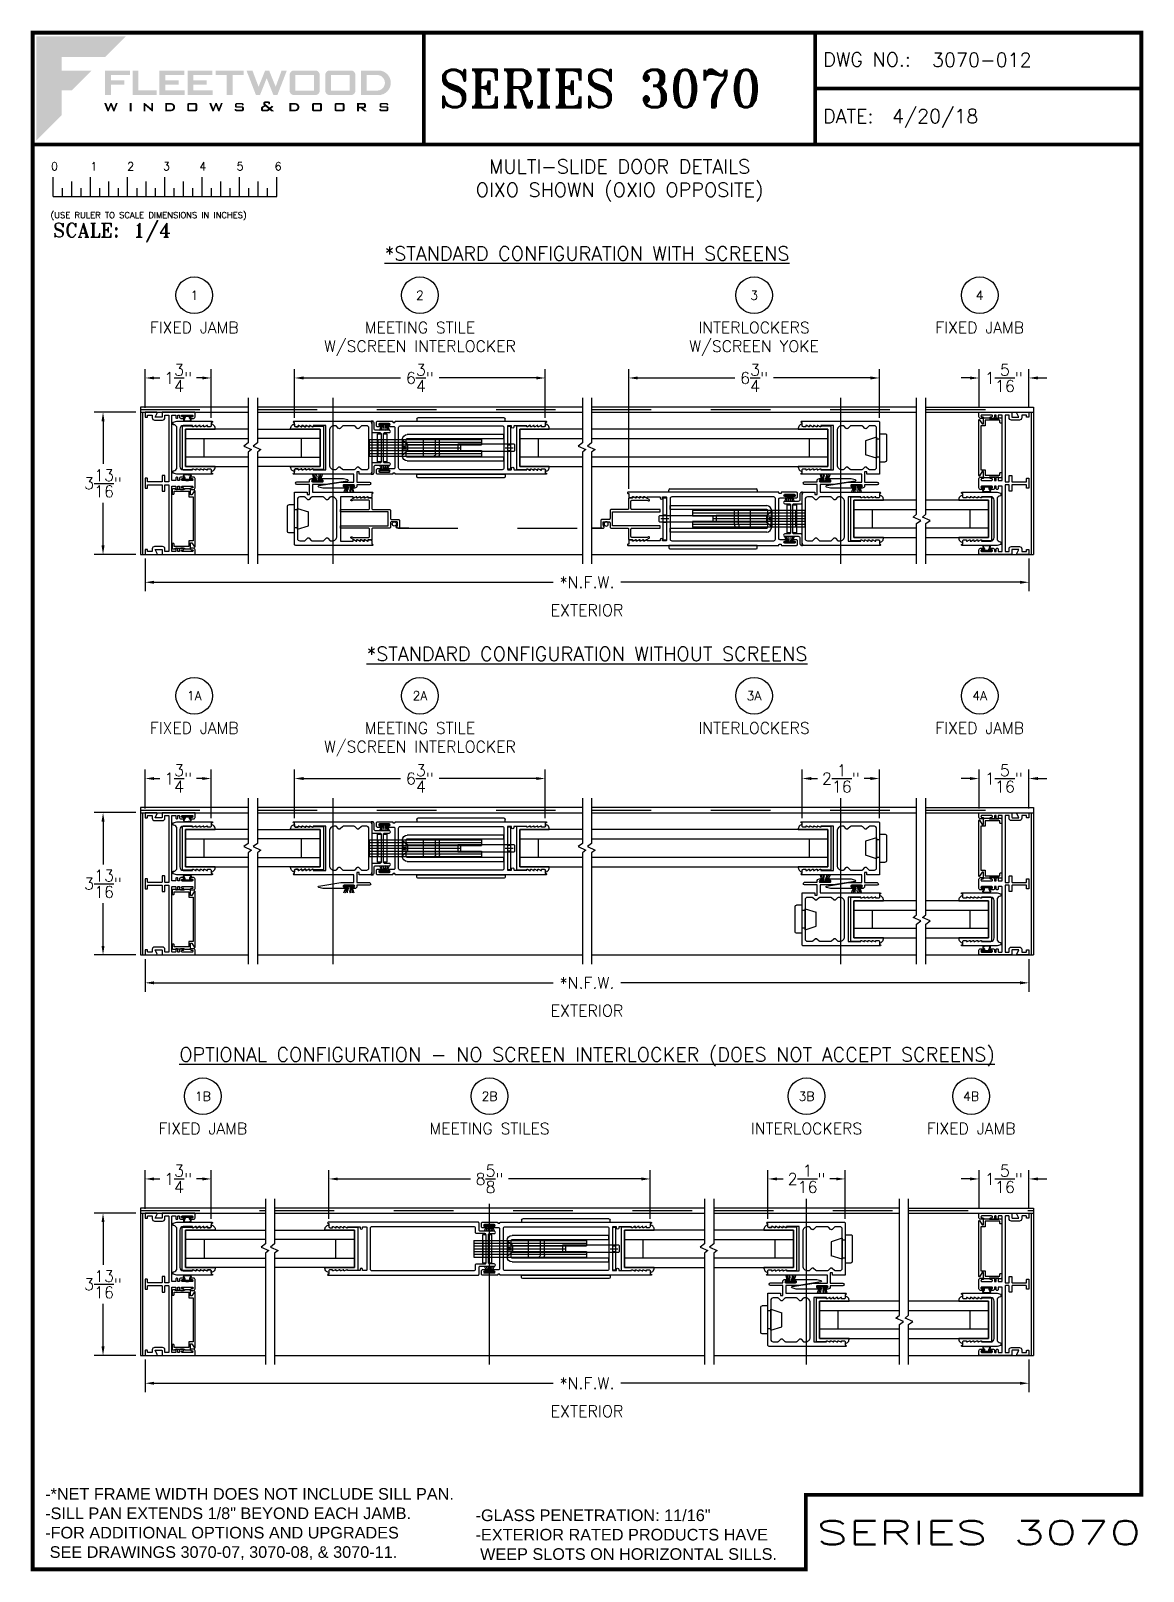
# Paper-space layout 'QUARTER SCALE' of a CAD drawing. Extents: x 0.4 to 7.8, y -0.1 to 10.2.
# The model-space entities are those that its viewports show. They can reach past a viewport. Long polylines and large blocks are cut down to what shows.
import ezdxf
from ezdxf.enums import TextEntityAlignment as Align

# ---------------------------------------------------------------- set-up
doc = ezdxf.new("R2010")
doc.units = 0
doc.header["$LTSCALE"] = 0.25
doc.header["$MEASUREMENT"] = 0
doc.linetypes.add('CENTER', pattern=[2, 1.25, -0.25, 0.25, -0.25])
doc.linetypes.add('HIDDEN', pattern=[0.075, 0.05, -0.025])
doc.layers.get('0').update_dxf_attribs({"linetype": 'CONTINUOUS'})
doc.layers.get('DEFPOINTS').update_dxf_attribs({"color": 1, "linetype": 'CONTINUOUS'})
for name, color, linetype in [('CL', 40, 'CENTER'), ('ELEVATION TEXT', 7, 'CONTINUOUS'), ('FRAME', 1, 'CONTINUOUS'), ('GLASS', 7, 'CONTINUOUS'), ('MISC', 7, 'CONTINUOUS'), ('SASH', 5, 'CONTINUOUS'), ('SCREEN', 5, 'HIDDEN'), ('SEAL', 7, 'CONTINUOUS'), ('SILL-PAN', 7, 'CONTINUOUS'), ('TEXT', 7, 'CONTINUOUS'), ('TITLE_BLOCK', 7, 'CONTINUOUS'), ('VENT', 5, 'CONTINUOUS')]:
    doc.layers.add(name, color=color, linetype=linetype)
doc.layers.add('VP', color=40, linetype='CONTINUOUS', plot=False)
doc.layers.get('VP').off()
doc.styles.add('ROMANS', font='romans')
doc.styles.add('ROMANT', font='romant')
doc.styles.add('SIMPLEX-050', font='simplex.shx', dxfattribs={"height": 0.05})
doc.styles.add('SIMPLEX-094', font='simplex.shx', dxfattribs={"height": 0.094})
doc.styles.get("Standard").update_dxf_attribs({"font": 'simplex.shx'})
doc.dimstyles.new('QUARTER SCALE', dxfattribs={"dimtxt": 0.078, "dimasz": 0.06, "dimexe": 0.06, "dimexo": 0.031, "dimgap": 0.039, "dimtad": 0, "dimtih": 1, "dimtoh": 1, "dimdec": 4, "dimlfac": 4, "dimzin": 0, "dimdsep": 46, "dimlunit": 4, "dimtxsty": 'Standard', "dimcen": 0.09, "dimadec": 0, "dimazin": 0, "dimtfac": 1, "dimtdec": 4, "dimtofl": 0, "dimtmove": 0, "dimatfit": 3, "dimfxl": 0, "dimtolj": 1, "dimtzin": 0, "dimarcsym": 0})
doc.dimstyles.get("Standard").update_dxf_attribs({"dimtxt": 0.18, "dimasz": 0.18, "dimexe": 0.18, "dimexo": 0.0625, "dimgap": 0.09, "dimtad": 0, "dimtih": 1, "dimtoh": 1, "dimdec": 4, "dimzin": 0, "dimdsep": 46, "dimtxsty": 'Standard', "dimcen": 0.09, "dimadec": 0, "dimazin": 0, "dimtfac": 1, "dimtdec": 4, "dimtofl": 0, "dimtmove": 0, "dimatfit": 3, "dimfxl": 0, "dimtolj": 1, "dimtzin": 0, "dimarcsym": 0})

psp = doc.layouts.new('QUARTER SCALE')

# ---------------------------------------------------------------- texts
at = {"layer": 'ELEVATION TEXT'}
for s, height, p in [('%%U*STANDARD CONFIGURATION WITH SCREENS', 0.094, (4.113032, 8.726104)), ('EXTERIOR', 0.078, (4.113006, 6.331259)), ('%%U*STANDARD CONFIGURATION WITHOUT SCREENS', 0.094, (4.113032, 6.038604)), ('EXTERIOR', 0.078, (4.113006, 3.643759)), ('%%UOPTIONAL CONFIGURATION - NO SCREEN INTERLOCKER (DOES NOT ACCEPT SCREENS)', 0.094, (4.113032, 3.351104)), ('EXTERIOR', 0.078, (4.113008, 0.956259))]:
    psp.add_text(s, height=height, dxfattribs=at).set_placement(p, align=Align.MIDDLE_CENTER)
at = {"layer": 'TEXT'}
for s, insert, char_height, width, attachment_point in [('MULTI-SLIDE DOOR DETAILS\\POIXO SHOWN (OXIO OPPOSITE)', (4.331508, 9.35725), 0.094, 2.625, 2), ('\\A1;{\\fArial|b0|i0|c0|p34;-*NET FRAME WIDTH DOES NOT INCLUDE SILL PAN.\\P-SILL PAN EXTENDS 1/8" BEYOND EACH JAMB.\\P-FOR ADDITIONAL OPTIONS AND UPGRADES\\P SEE DRAWINGS 3070-07, 3070-08, & 3070-11.}', (0.477831, -0.04225), 0.078, 2.8532611, 7), ('\\A1;{\\fArial|b0|i0|c0|p34;-GLASS PENETRATION: 11/16"\\P-EXTERIOR RATED PRODUCTS HAVE\\P WEEP SLOTS ON HORIZONTAL SILLS.}', (3.365406, -0.04225), 0.078, 2.8532611, 7)]:
    psp.add_mtext(s, dxfattribs=dict(at, insert=insert, char_height=char_height, width=width, attachment_point=attachment_point))

msp = doc.modelspace()

# ---------------------------------------------------------------- blocks, each defined once
blk = doc.blocks.new('*D16')
at = {"color": 0, "lineweight": -2}
for p, q in [((1.148, 3.99), (1.148, 3.771)), ((7.078, 3.99), (7.078, 3.771)), ((1.208, 3.831), (3.885, 3.831)), ((7.018, 3.831), (4.341, 3.831))]:
    blk.add_line(p, q, dxfattribs=at)
at = {"color": 0}
for points in [[(1.208, 3.841), (1.208, 3.821), (1.148, 3.831)], [(7.018, 3.841), (7.018, 3.821), (7.078, 3.831)]]:
    blk.add_solid(points, dxfattribs=at)
at = {"layer": 'DEFPOINTS', "color": 0}
for p in [(1.148, 4.021), (7.078, 4.021), (7.078, 3.831)]:
    blk.add_point(p, dxfattribs=at)
at = {"color": 0, "insert": (4.113, 3.831), "char_height": 0.078, "attachment_point": 5}
blk.add_mtext('\\A1;*N.F.W.', dxfattribs=at)
blk = doc.blocks.new('*D17')
at = {"color": 0, "lineweight": -2}
for p, q in [((6.683, 5.202), (6.623, 5.202)), ((6.743, 5.001), (6.743, 5.262)), ((7.078, 5.001), (7.078, 5.262)), ((7.138, 5.202), (7.198, 5.202))]:
    blk.add_line(p, q, dxfattribs=at)
at = {"color": 0}
for points in [[(6.683, 5.212), (6.683, 5.192), (6.743, 5.202)], [(7.138, 5.212), (7.138, 5.192), (7.078, 5.202)]]:
    blk.add_solid(points, dxfattribs=at)
at = {"layer": 'DEFPOINTS', "color": 0}
for p in [(6.743, 5.202), (6.743, 4.97), (7.078, 4.97)]:
    blk.add_point(p, dxfattribs=at)
at = {"color": 0, "insert": (6.91, 5.202), "char_height": 0.078, "attachment_point": 5}
blk.add_mtext('\\A1;1{\\H1.000000x;\\S5/16;}"', dxfattribs=at)
blk = doc.blocks.new('*D18')
at = {"color": 0, "lineweight": -2}
for p, q in [((5.557, 4.936), (5.557, 5.262)), ((5.617, 5.202), (5.66, 5.202)), ((6.015, 5.202), (5.972, 5.202)), ((6.075, 4.936), (6.075, 5.262))]:
    blk.add_line(p, q, dxfattribs=at)
at = {"color": 0}
for points in [[(5.617, 5.212), (5.617, 5.192), (5.557, 5.202)], [(6.015, 5.212), (6.015, 5.192), (6.075, 5.202)]]:
    blk.add_solid(points, dxfattribs=at)
at = {"layer": 'DEFPOINTS', "color": 0}
for p in [(6.075, 5.202), (5.557, 4.905), (6.075, 4.905)]:
    blk.add_point(p, dxfattribs=at)
at = {"color": 0, "insert": (5.816, 5.202), "char_height": 0.078, "attachment_point": 5}
blk.add_mtext('\\A1;2{\\H1.000000x;\\S1/16;}"', dxfattribs=at)
blk = doc.blocks.new('*D19')
at = {"color": 0, "lineweight": -2}
for p, q in [((2.151, 4.936), (2.151, 5.262)), ((2.211, 5.202), (2.862, 5.202)), ((3.773, 5.202), (3.122, 5.202)), ((3.833, 4.936), (3.833, 5.262))]:
    blk.add_line(p, q, dxfattribs=at)
at = {"color": 0}
for points in [[(2.211, 5.212), (2.211, 5.192), (2.151, 5.202)], [(3.773, 5.212), (3.773, 5.192), (3.833, 5.202)]]:
    blk.add_solid(points, dxfattribs=at)
at = {"layer": 'DEFPOINTS', "color": 0}
for p in [(3.833, 5.202), (2.151, 4.905), (3.833, 4.905)]:
    blk.add_point(p, dxfattribs=at)
at = {"color": 0, "insert": (2.992, 5.202), "char_height": 0.078, "attachment_point": 5}
blk.add_mtext('\\A1;6{\\H1.000000x;\\S3/4;}"', dxfattribs=at)
blk = doc.blocks.new('*D20')
at = {"layer": 'DEFPOINTS', "color": 0}
for p in [(1.592, 5.202), (1.148, 4.97), (1.592, 4.905)]:
    blk.add_point(p, dxfattribs=at)
at = {"layer": 'TEXT', "color": 0, "lineweight": -2}
for p, q in [((1.148, 5.001), (1.148, 5.262)), ((1.208, 5.202), (1.247, 5.202)), ((1.532, 5.202), (1.492, 5.202)), ((1.592, 4.936), (1.592, 5.262))]:
    blk.add_line(p, q, dxfattribs=at)
at = {"layer": 'TEXT', "color": 0}
for points in [[(1.208, 5.212), (1.208, 5.192), (1.148, 5.202)], [(1.532, 5.212), (1.532, 5.192), (1.592, 5.202)]]:
    blk.add_solid(points, dxfattribs=at)
at = {"layer": 'TEXT', "color": 0, "insert": (1.37, 5.202), "char_height": 0.078, "attachment_point": 5}
blk.add_mtext('\\A1;1{\\H1.000000x;\\S3/4;}"', dxfattribs=at)
blk = doc.blocks.new('sectball')
blk.add_circle((0, 0), 0.125)
blk.add_attdef('NO', text='', height=0.062).set_placement((0, 0), align=Align.MIDDLE_CENTER)
for tag, p in [('LINE1', (0, -0.259)), ('LINE2', (0, -0.386)), ('LINE3', (0, -0.521))]:
    blk.add_attdef(tag, text='', height=0.078).set_placement(p, align=Align.CENTER)
blk = doc.blocks.new('Quarter')
for p, q in [((0.137, -0.35), (0.137, -0.219)), ((0.2, -0.35), (0.2, -0.294)), ((0.262, -0.35), (0.262, -0.249)), ((0.325, -0.35), (0.325, -0.294)), ((0.387, -0.35), (0.387, -0.219)), ((0.45, -0.35), (0.45, -0.294)), ((0.512, -0.35), (0.512, -0.249)), ((0.575, -0.35), (0.575, -0.294)), ((0.637, -0.35), (0.637, -0.219)), ((0.7, -0.35), (0.7, -0.294)), ((0.762, -0.35), (0.762, -0.249)), ((0.825, -0.35), (0.825, -0.294)), ((0.887, -0.35), (0.887, -0.219)), ((0.95, -0.35), (0.95, -0.294)), ((1.012, -0.35), (1.012, -0.249)), ((1.075, -0.35), (1.075, -0.294)), ((1.137, -0.35), (1.137, -0.219)), ((1.2, -0.35), (1.2, -0.294)), ((1.262, -0.35), (1.262, -0.249)), ((1.325, -0.35), (1.325, -0.294)), ((1.387, -0.35), (1.387, -0.219)), ((1.45, -0.35), (1.45, -0.294)), ((1.512, -0.35), (1.512, -0.249)), ((1.575, -0.35), (1.575, -0.294)), ((1.637, -0.35), (1.637, -0.219)), ((0.137, -0.35), (1.637, -0.35))]:
    blk.add_line(p, q)
for s, p in [('0', (0.123, -0.174)), ('1', (0.387, -0.174)), ('2', (0.634, -0.175)), ('3', (0.874, -0.174)), ('4', (1.118, -0.175)), ('5', (1.368, -0.174)), ('6', (1.623, -0.174))]:
    blk.add_text(s, height=0.055).set_placement(p)
at = {"style": 'ROMANS'}
blk.add_text('(USE RULER TO SCALE DIMENSIONS IN INCHES)', height=0.04115, dxfattribs=at).set_placement((0.12, -0.495))
blk = doc.blocks.new('Fleetwood_Logo_6-10-15')
h = blk.add_hatch(color=154)
h.dxf.hatch_style = 1
h.paths.add_polyline_path([(0.2526, -0.0017), (0.0019, -0.0017), (0.0019, -0.2942), (0.0725, -0.2236), (0.0725, -0.1535), (0.1007, -0.1535), (0.1567, -0.0976), (0.0725, -0.0976), (0.0725, -0.0596), (0.1946, -0.0596)])
h = blk.add_hatch(color=252)
h.dxf.hatch_style = 1
h.paths.add_polyline_path([(0.2487, -0.1256), (0.2112, -0.1256), (0.2112, -0.1102), (0.2647, -0.1102), (0.2647, -0.0976), (0.1946, -0.0976), (0.1946, -0.1667), (0.2112, -0.1667), (0.2112, -0.1377), (0.2487, -0.1377)])
h = blk.add_hatch(color=252)
h.dxf.hatch_style = 1
h.paths.add_polyline_path([(0.2886, -0.0976), (0.272, -0.0976), (0.272, -0.1667), (0.3401, -0.1667), (0.3401, -0.1535), (0.2886, -0.1535)])
h = blk.add_hatch(color=252)
h.dxf.hatch_style = 1
h.paths.add_polyline_path([(0.4175, -0.0976), (0.3474, -0.0976), (0.3474, -0.1667), (0.4185, -0.1667), (0.4185, -0.1534), (0.364, -0.1534), (0.364, -0.1377), (0.4015, -0.1377), (0.4015, -0.1256), (0.364, -0.1256), (0.364, -0.1102), (0.4175, -0.1102)])
h = blk.add_hatch(color=252)
h.dxf.hatch_style = 1
h.paths.add_polyline_path([(0.4965, -0.0976), (0.4264, -0.0976), (0.4264, -0.1667), (0.4975, -0.1667), (0.4975, -0.1534), (0.443, -0.1534), (0.443, -0.1377), (0.4804, -0.1377), (0.4804, -0.1256), (0.443, -0.1256), (0.443, -0.1102), (0.4965, -0.1102)])
h = blk.add_hatch(color=252)
h.dxf.hatch_style = 1
h.paths.add_polyline_path([(0.5842, -0.0976), (0.5054, -0.0976), (0.5054, -0.1102), (0.5365, -0.1102), (0.5365, -0.1667), (0.5531, -0.1667), (0.5531, -0.1102), (0.5842, -0.1102)])
h = blk.add_hatch(color=252)
h.dxf.hatch_style = 1
h.paths.add_polyline_path([(0.6089, -0.0976), (0.5921, -0.0976), (0.6188, -0.1667), (0.63, -0.1667), (0.6489, -0.1192), (0.6679, -0.1667), (0.6789, -0.1667), (0.7056, -0.0976), (0.6908, -0.0976), (0.6742, -0.1433), (0.6558, -0.0976), (0.6446, -0.0976), (0.6261, -0.1433)])
h = blk.add_hatch(color=252)
h.dxf.hatch_style = 1
h.paths.add_polyline_path([(0.7853, -0.0976), (0.726, -0.0976, 0.414214), (0.7133, -0.1102), (0.7133, -0.154, 0.414214), (0.726, -0.1667), (0.7853, -0.1667, 0.414214), (0.798, -0.154), (0.798, -0.1102, 0.414214)])
h.paths.add_polyline_path([(0.7819, -0.1102), (0.7819, -0.154), (0.7294, -0.154), (0.7294, -0.1102)], flags=16)
h = blk.add_hatch(color=252)
h.dxf.hatch_style = 1
h.paths.add_polyline_path([(0.8856, -0.0976), (0.8262, -0.0976, 0.414214), (0.8136, -0.1102), (0.8136, -0.154, 0.414214), (0.8262, -0.1667), (0.8856, -0.1667, 0.414214), (0.8982, -0.154), (0.8982, -0.1102, 0.414214)])
h.paths.add_polyline_path([(0.8822, -0.1102), (0.8822, -0.154), (0.8296, -0.154), (0.8296, -0.1102)], flags=16)
h = blk.add_hatch(color=252)
h.dxf.hatch_style = 1
h.paths.add_polyline_path([(0.9632, -0.0976), (0.914, -0.0976), (0.914, -0.1667), (0.9632, -0.1667, 1)])
h.paths.add_polyline_path([(0.9301, -0.1102), (0.9593, -0.1102, -1), (0.9593, -0.154), (0.9301, -0.154)], flags=16)
h = blk.add_hatch(color=7)
h.dxf.hatch_style = 1
h.paths.add_polyline_path([(0.2301, -0.1891), (0.2251, -0.1891), (0.2196, -0.2043), (0.2134, -0.1891), (0.2097, -0.1891), (0.2035, -0.2043), (0.1978, -0.1891), (0.1922, -0.1891), (0.2011, -0.2121), (0.2048, -0.2121), (0.2112, -0.1963), (0.2175, -0.2121), (0.2212, -0.2121)])
h = blk.add_hatch(color=7)
h.dxf.hatch_style = 1
h.paths.add_polyline_path([(0.2691, -0.1891), (0.2637, -0.1891), (0.2637, -0.2118), (0.2637, -0.2121), (0.2691, -0.2121)])
h = blk.add_hatch(color=7)
h.dxf.hatch_style = 1
h.paths.add_polyline_path([(0.3077, -0.1964), (0.3259, -0.2121), (0.3298, -0.2121), (0.3298, -0.1891), (0.325, -0.1891), (0.325, -0.2047), (0.3067, -0.1891), (0.3029, -0.1891), (0.3029, -0.2121), (0.3077, -0.2121)])
h = blk.add_hatch(color=7)
h.dxf.hatch_style = 1
h.paths.add_polyline_path([(0.3801, -0.1891), (0.3637, -0.1891), (0.3637, -0.2121), (0.3801, -0.2121, 1)])
h.paths.add_polyline_path([(0.3691, -0.2079), (0.3691, -0.1933), (0.3788, -0.1933, -1), (0.3788, -0.2079)], flags=16)
h = blk.add_hatch(color=7)
h.dxf.hatch_style = 1
h.paths.add_polyline_path([(0.4537, -0.2079), (0.4537, -0.1933, 0.414214), (0.4495, -0.1891), (0.4297, -0.1891, 0.414214), (0.4255, -0.1933), (0.4255, -0.2079, 0.414214), (0.4297, -0.2121), (0.4495, -0.2121, 0.414214)])
h.paths.add_polyline_path([(0.4308, -0.2079), (0.4308, -0.1933), (0.4484, -0.1933), (0.4484, -0.2079)], flags=16)
h = blk.add_hatch(color=7)
h.dxf.hatch_style = 1
h.paths.add_polyline_path([(0.5253, -0.1891), (0.5203, -0.1891), (0.5148, -0.2043), (0.5087, -0.1891), (0.5049, -0.1891), (0.4988, -0.2043), (0.493, -0.1891), (0.4874, -0.1891), (0.4963, -0.2121), (0.5001, -0.2121), (0.5064, -0.1963), (0.5127, -0.2121), (0.5164, -0.2121)])
h = blk.add_hatch(color=7)
h.dxf.hatch_style = 1
h.paths.add_polyline_path([(0.5801, -0.1891), (0.5643, -0.1891, 0.414214), (0.56, -0.1933), (0.56, -0.1981, 0.414214), (0.5643, -0.2024), (0.58, -0.2024), (0.58, -0.2078), (0.5637, -0.2078), (0.5637, -0.2052), (0.5591, -0.2062), (0.5591, -0.2078, 0.414214), (0.5634, -0.2121), (0.5805, -0.2121, 0.414214), (0.5848, -0.2078), (0.5848, -0.2024, 0.414214), (0.5805, -0.1982), (0.5648, -0.1982), (0.5648, -0.193), (0.5798, -0.193), (0.5798, -0.1958), (0.5843, -0.1948), (0.5843, -0.1933, 0.414214)])
h = blk.add_hatch(color=7)
h.dxf.hatch_style = 1
h.paths.add_polyline_path([(0.645, -0.1913, -0.222262), (0.6447, -0.1906), (0.6447, -0.1892), (0.6535, -0.1892), (0.6535, -0.193), (0.6587, -0.1918), (0.6587, -0.189, 0.414214), (0.6544, -0.1847), (0.6437, -0.1847, 0.414214), (0.6394, -0.189), (0.6394, -0.1922, 0.222262), (0.6407, -0.1948), (0.6415, -0.1955), (0.6345, -0.1998, 0.260684), (0.6329, -0.2027), (0.6329, -0.2078, 0.414214), (0.6372, -0.2121), (0.6514, -0.2121, 0.17577), (0.6536, -0.2113), (0.657, -0.2085), (0.6614, -0.2121), (0.6699, -0.2121), (0.6613, -0.2049), (0.6676, -0.1997), (0.6637, -0.1964), (0.6574, -0.2017)])
h.paths.add_polyline_path([(0.6532, -0.2052), (0.6509, -0.2072, -0.17577), (0.6502, -0.2074), (0.6382, -0.2074), (0.6382, -0.2033, -0.260684), (0.6387, -0.2025), (0.6451, -0.1985)], flags=16)
h = blk.add_hatch(color=7)
h.dxf.hatch_style = 1
h.paths.add_polyline_path([(0.7294, -0.1891), (0.713, -0.1891), (0.713, -0.2121), (0.7294, -0.2121, 1)])
h.paths.add_polyline_path([(0.7184, -0.2079), (0.7184, -0.1933), (0.7281, -0.1933, -1), (0.7281, -0.2079)], flags=16)
h = blk.add_hatch(color=7)
h.dxf.hatch_style = 1
h.paths.add_polyline_path([(0.8045, -0.2079), (0.8045, -0.1933, 0.414214), (0.8003, -0.1891), (0.7805, -0.1891, 0.414214), (0.7763, -0.1933), (0.7763, -0.2079, 0.414214), (0.7805, -0.2121), (0.8003, -0.2121, 0.414214)])
h.paths.add_polyline_path([(0.7816, -0.2079), (0.7816, -0.1933), (0.7992, -0.1933), (0.7992, -0.2079)], flags=16)
h = blk.add_hatch(color=7)
h.dxf.hatch_style = 1
h.paths.add_polyline_path([(0.8678, -0.2079), (0.8678, -0.1933, 0.414214), (0.8636, -0.1891), (0.8438, -0.1891, 0.414214), (0.8396, -0.1933), (0.8396, -0.2079, 0.414214), (0.8438, -0.2121), (0.8636, -0.2121, 0.414214)])
h.paths.add_polyline_path([(0.8449, -0.2079), (0.8449, -0.1933), (0.8624, -0.1933), (0.8624, -0.2079)], flags=16)
h = blk.add_hatch(color=7)
h.dxf.hatch_style = 1
h.paths.add_polyline_path([(0.9277, -0.1993), (0.9277, -0.1933, 0.414214), (0.9235, -0.1891), (0.9028, -0.1891), (0.9028, -0.2121), (0.9082, -0.2121), (0.9082, -0.2035), (0.9131, -0.2035), (0.9224, -0.2121), (0.9303, -0.2121), (0.9197, -0.2035), (0.9235, -0.2035, 0.414214)])
h.paths.add_polyline_path([(0.9082, -0.1993), (0.9082, -0.1933), (0.9214, -0.1933, -0.414214), (0.9224, -0.1943), (0.9224, -0.1983, -0.414214), (0.9214, -0.1993)], flags=16)
h = blk.add_hatch(color=7)
h.dxf.hatch_style = 1
h.paths.add_polyline_path([(0.9867, -0.1982), (0.971, -0.1982), (0.971, -0.193), (0.9859, -0.193), (0.9859, -0.1958), (0.9905, -0.1948), (0.9905, -0.1933, 0.414214), (0.9863, -0.1891), (0.9705, -0.1891, 0.414214), (0.9662, -0.1933), (0.9662, -0.1981, 0.414214), (0.9705, -0.2024), (0.9862, -0.2024), (0.9862, -0.2078), (0.9699, -0.2078), (0.9699, -0.2052), (0.9653, -0.2062), (0.9653, -0.2078, 0.414214), (0.9696, -0.2121), (0.9867, -0.2121, 0.414214), (0.991, -0.2078), (0.991, -0.2024, 0.414214)])
blk = doc.blocks.new('A-SIZE_P_QS')
at = {"const_width": 0.025}
blk.add_lwpolyline([(7.751, 0.5), (7.751, 10.312), (0.313, 10.312), (0.313, 0), (5.501, 0), (5.501, 0.5)], close=True, dxfattribs=at)
for points in [[(2.938, 10.312), (2.938, 9.562)], [(5.563, 10.312), (5.563, 9.562)], [(5.563, 9.937), (7.751, 9.937)], [(0.313, 9.562), (7.751, 9.562)]]:
    blk.add_lwpolyline(points, dxfattribs=at)
at = {"xscale": 2.387023416083395, "yscale": 2.387023416083395, "zscale": 2.387023416083395}
blk.add_blockref('Fleetwood_Logo_6-10-15', (0.334, 10.291), dxfattribs=at)
blk.add_blockref('Quarter', (0.313, 9.562))
at = {"style": 'SIMPLEX-094'}
for s, p in [('DWG NO.:', (5.617, 10.084)), ('DATE:', (5.616, 9.704))]:
    blk.add_text(s, height=0.094, dxfattribs=at).set_placement(p)
for tag, p, style in [('DWG_NO', (6.346, 10.084), 'SIMPLEX-094'), ('DATE', (6.077, 9.704), 'SIMPLEX-094'), ('SCALE', (0.988, 8.939), 'ROMANT')]:
    blk.add_attdef(tag, p, '', height=0.094, dxfattribs=dict(style=style))
for tag, height, style, width, p, p2 in [('DWG_NO_F', 0.094, 'SIMPLEX-094', 1.745692, (6.347, 10.084), (7.683, 10.084)), ('PRODUCT', 0.25, 'ROMANT', 1.349007, (3.038, 9.812), (5.463, 9.812)), ('PRODUCT', 0.16, 'SIMPLEX-050', 20.447274, (5.57, 0.167), (7.751, 0.167))]:
    blk.add_attdef(tag, text='', height=height, dxfattribs=dict(style=style, width=width)).set_placement(p, p2, align=Align.FIT)
at = {"layer": 'TITLE_BLOCK', "style": 'ROMANT'}
blk.add_text('SCALE:', height=0.094, dxfattribs=at).set_placement((0.449, 8.939))
blk = doc.blocks.new('*D39')
at = {"color": 0, "lineweight": -2}
for p, q in [((1.148, 6.678), (1.148, 6.459)), ((7.078, 6.678), (7.078, 6.459)), ((1.208, 6.519), (3.885, 6.519)), ((7.018, 6.519), (4.341, 6.519))]:
    blk.add_line(p, q, dxfattribs=at)
at = {"color": 0}
for points in [[(1.208, 6.529), (1.208, 6.509), (1.148, 6.519)], [(7.018, 6.529), (7.018, 6.509), (7.078, 6.519)]]:
    blk.add_solid(points, dxfattribs=at)
at = {"layer": 'DEFPOINTS', "color": 0}
for p in [(1.148, 6.709), (7.078, 6.709), (7.078, 6.519)]:
    blk.add_point(p, dxfattribs=at)
at = {"color": 0, "insert": (4.113, 6.519), "char_height": 0.078, "attachment_point": 5}
blk.add_mtext('\\A1;*N.F.W.', dxfattribs=at)
blk = doc.blocks.new('*D40')
at = {"color": 0, "lineweight": -2}
for p, q in [((6.683, 7.89), (6.623, 7.89)), ((6.743, 7.689), (6.743, 7.95)), ((7.078, 7.689), (7.078, 7.95)), ((7.138, 7.89), (7.198, 7.89))]:
    blk.add_line(p, q, dxfattribs=at)
at = {"color": 0}
for points in [[(6.683, 7.9), (6.683, 7.88), (6.743, 7.89)], [(7.138, 7.9), (7.138, 7.88), (7.078, 7.89)]]:
    blk.add_solid(points, dxfattribs=at)
at = {"layer": 'DEFPOINTS', "color": 0}
for p in [(6.743, 7.89), (6.743, 7.658), (7.078, 7.658)]:
    blk.add_point(p, dxfattribs=at)
at = {"color": 0, "insert": (6.91, 7.89), "char_height": 0.078, "attachment_point": 5}
blk.add_mtext('\\A1;1{\\H1.000000x;\\S5/16;}"', dxfattribs=at)
blk = doc.blocks.new('*D41')
at = {"color": 0, "lineweight": -2}
for p, q in [((4.393, 7.146), (4.393, 7.95)), ((4.453, 7.89), (5.104, 7.89)), ((6.015, 7.89), (5.364, 7.89)), ((6.075, 7.623), (6.075, 7.95))]:
    blk.add_line(p, q, dxfattribs=at)
at = {"color": 0}
for points in [[(4.453, 7.9), (4.453, 7.88), (4.393, 7.89)], [(6.015, 7.9), (6.015, 7.88), (6.075, 7.89)]]:
    blk.add_solid(points, dxfattribs=at)
at = {"layer": 'DEFPOINTS', "color": 0}
for p in [(6.075, 7.89), (6.075, 7.592), (4.393, 7.115)]:
    blk.add_point(p, dxfattribs=at)
at = {"color": 0, "insert": (5.234, 7.89), "char_height": 0.078, "attachment_point": 5}
blk.add_mtext('\\A1;6{\\H1.000000x;\\S3/4;}"', dxfattribs=at)
blk = doc.blocks.new('*D42')
at = {"color": 0, "lineweight": -2}
for p, q in [((2.151, 7.623), (2.151, 7.95)), ((2.211, 7.89), (2.862, 7.89)), ((3.773, 7.89), (3.122, 7.89)), ((3.833, 7.623), (3.833, 7.95))]:
    blk.add_line(p, q, dxfattribs=at)
at = {"color": 0}
for points in [[(2.211, 7.9), (2.211, 7.88), (2.151, 7.89)], [(3.773, 7.9), (3.773, 7.88), (3.833, 7.89)]]:
    blk.add_solid(points, dxfattribs=at)
at = {"layer": 'DEFPOINTS', "color": 0}
for p in [(3.833, 7.89), (2.151, 7.592), (3.833, 7.592)]:
    blk.add_point(p, dxfattribs=at)
at = {"color": 0, "insert": (2.992, 7.89), "char_height": 0.078, "attachment_point": 5}
blk.add_mtext('\\A1;6{\\H1.000000x;\\S3/4;}"', dxfattribs=at)
blk = doc.blocks.new('*D43')
at = {"layer": 'DEFPOINTS', "color": 0}
for p in [(1.592, 7.89), (1.148, 7.658), (1.592, 7.592)]:
    blk.add_point(p, dxfattribs=at)
at = {"layer": 'TEXT', "color": 0, "lineweight": -2}
for p, q in [((1.148, 7.689), (1.148, 7.95)), ((1.208, 7.89), (1.247, 7.89)), ((1.532, 7.89), (1.492, 7.89)), ((1.592, 7.623), (1.592, 7.95))]:
    blk.add_line(p, q, dxfattribs=at)
at = {"layer": 'TEXT', "color": 0}
for points in [[(1.208, 7.9), (1.208, 7.88), (1.148, 7.89)], [(1.532, 7.9), (1.532, 7.88), (1.592, 7.89)]]:
    blk.add_solid(points, dxfattribs=at)
at = {"layer": 'TEXT', "color": 0, "insert": (1.37, 7.89), "char_height": 0.078, "attachment_point": 5}
blk.add_mtext('\\A1;1{\\H1.000000x;\\S3/4;}"', dxfattribs=at)
blk = doc.blocks.new('*D44')
at = {"color": 0, "lineweight": -2}
for p, q in [((1.085, 7.66), (0.806, 7.66)), ((0.866, 7.6), (0.866, 7.313)), ((0.866, 6.766), (0.866, 7.053)), ((1.085, 6.706), (0.806, 6.706))]:
    blk.add_line(p, q, dxfattribs=at)
at = {"color": 0}
for points in [[(0.856, 7.6), (0.876, 7.6), (0.866, 7.66)], [(0.856, 6.766), (0.876, 6.766), (0.866, 6.706)]]:
    blk.add_solid(points, dxfattribs=at)
at = {"layer": 'DEFPOINTS', "color": 0}
for p in [(1.116, 7.66), (0.866, 6.706), (1.116, 6.706)]:
    blk.add_point(p, dxfattribs=at)
at = {"color": 0, "insert": (0.866, 7.183), "char_height": 0.078, "attachment_point": 5}
blk.add_mtext('\\A1;3{\\H1.000000x;\\S13/16;}"', dxfattribs=at)
blk = doc.blocks.new('*D59')
at = {"color": 0, "lineweight": -2}
for p, q in [((1.148, 1.303), (1.148, 1.084)), ((7.078, 1.303), (7.078, 1.084)), ((1.208, 1.144), (3.885, 1.144)), ((7.018, 1.144), (4.341, 1.144))]:
    blk.add_line(p, q, dxfattribs=at)
at = {"color": 0}
for points in [[(1.208, 1.154), (1.208, 1.134), (1.148, 1.144)], [(7.018, 1.154), (7.018, 1.134), (7.078, 1.144)]]:
    blk.add_solid(points, dxfattribs=at)
at = {"layer": 'DEFPOINTS', "color": 0}
for p in [(1.148, 1.334), (7.078, 1.334), (7.078, 1.144)]:
    blk.add_point(p, dxfattribs=at)
at = {"color": 0, "insert": (4.113, 1.144), "char_height": 0.078, "attachment_point": 5}
blk.add_mtext('\\A1;*N.F.W.', dxfattribs=at)
blk = doc.blocks.new('*D60')
at = {"color": 0, "lineweight": -2}
for p, q in [((6.683, 2.515), (6.623, 2.515)), ((6.743, 2.314), (6.743, 2.575)), ((7.078, 2.314), (7.078, 2.575)), ((7.138, 2.515), (7.198, 2.515))]:
    blk.add_line(p, q, dxfattribs=at)
at = {"color": 0}
for points in [[(6.683, 2.525), (6.683, 2.505), (6.743, 2.515)], [(7.138, 2.525), (7.138, 2.505), (7.078, 2.515)]]:
    blk.add_solid(points, dxfattribs=at)
at = {"layer": 'DEFPOINTS', "color": 0}
for p in [(6.743, 2.515), (6.743, 2.283), (7.078, 2.283)]:
    blk.add_point(p, dxfattribs=at)
at = {"color": 0, "insert": (6.91, 2.515), "char_height": 0.078, "attachment_point": 5}
blk.add_mtext('\\A1;1{\\H1.000000x;\\S5/16;}"', dxfattribs=at)
blk = doc.blocks.new('*D61')
at = {"color": 0, "lineweight": -2}
for p, q in [((5.327, 2.248), (5.327, 2.575)), ((5.387, 2.515), (5.43, 2.515)), ((5.785, 2.515), (5.742, 2.515)), ((5.845, 2.248), (5.845, 2.575))]:
    blk.add_line(p, q, dxfattribs=at)
at = {"color": 0}
for points in [[(5.387, 2.525), (5.387, 2.505), (5.327, 2.515)], [(5.785, 2.525), (5.785, 2.505), (5.845, 2.515)]]:
    blk.add_solid(points, dxfattribs=at)
at = {"layer": 'DEFPOINTS', "color": 0}
for p in [(5.845, 2.515), (5.327, 2.217), (5.845, 2.217)]:
    blk.add_point(p, dxfattribs=at)
at = {"color": 0, "insert": (5.586, 2.515), "char_height": 0.078, "attachment_point": 5}
blk.add_mtext('\\A1;2{\\H1.000000x;\\S1/16;}"', dxfattribs=at)
blk = doc.blocks.new('*D62')
at = {"color": 0, "lineweight": -2}
for p, q in [((2.381, 2.248), (2.381, 2.575)), ((2.441, 2.515), (3.331, 2.515)), ((4.477, 2.515), (3.587, 2.515)), ((4.537, 2.248), (4.537, 2.575))]:
    blk.add_line(p, q, dxfattribs=at)
at = {"color": 0}
for points in [[(2.441, 2.525), (2.441, 2.505), (2.381, 2.515)], [(4.477, 2.525), (4.477, 2.505), (4.537, 2.515)]]:
    blk.add_solid(points, dxfattribs=at)
at = {"layer": 'DEFPOINTS', "color": 0}
for p in [(4.537, 2.515), (2.381, 2.217), (4.537, 2.217)]:
    blk.add_point(p, dxfattribs=at)
at = {"color": 0, "insert": (3.459, 2.515), "char_height": 0.078, "attachment_point": 5}
blk.add_mtext('\\A1;8{\\H1.000000x;\\S5/8;}"', dxfattribs=at)
blk = doc.blocks.new('*D63')
at = {"layer": 'DEFPOINTS', "color": 0}
for p in [(1.592, 2.515), (1.148, 2.283), (1.592, 2.217)]:
    blk.add_point(p, dxfattribs=at)
at = {"layer": 'TEXT', "color": 0, "lineweight": -2}
for p, q in [((1.148, 2.314), (1.148, 2.575)), ((1.208, 2.515), (1.247, 2.515)), ((1.532, 2.515), (1.492, 2.515)), ((1.592, 2.248), (1.592, 2.575))]:
    blk.add_line(p, q, dxfattribs=at)
at = {"layer": 'TEXT', "color": 0}
for points in [[(1.208, 2.525), (1.208, 2.505), (1.148, 2.515)], [(1.532, 2.525), (1.532, 2.505), (1.592, 2.515)]]:
    blk.add_solid(points, dxfattribs=at)
at = {"layer": 'TEXT', "color": 0, "insert": (1.37, 2.515), "char_height": 0.078, "attachment_point": 5}
blk.add_mtext('\\A1;1{\\H1.000000x;\\S3/4;}"', dxfattribs=at)
blk = doc.blocks.new('*D88')
at = {"color": 0, "lineweight": -2}
for p, q in [((1.085, 4.973), (0.806, 4.973)), ((0.866, 4.913), (0.866, 4.626)), ((0.866, 4.079), (0.866, 4.366)), ((1.085, 4.019), (0.806, 4.019))]:
    blk.add_line(p, q, dxfattribs=at)
at = {"color": 0}
for points in [[(0.856, 4.913), (0.876, 4.913), (0.866, 4.973)], [(0.856, 4.079), (0.876, 4.079), (0.866, 4.019)]]:
    blk.add_solid(points, dxfattribs=at)
at = {"layer": 'DEFPOINTS', "color": 0}
for p in [(1.116, 4.973), (0.866, 4.019), (1.116, 4.019)]:
    blk.add_point(p, dxfattribs=at)
at = {"color": 0, "insert": (0.866, 4.496), "char_height": 0.078, "attachment_point": 5}
blk.add_mtext('\\A1;3{\\H1.000000x;\\S13/16;}"', dxfattribs=at)
blk = doc.blocks.new('*D89')
at = {"color": 0, "lineweight": -2}
for p, q in [((1.085, 2.285), (0.806, 2.285)), ((0.866, 2.225), (0.866, 1.938)), ((0.866, 1.391), (0.866, 1.678)), ((1.085, 1.331), (0.806, 1.331))]:
    blk.add_line(p, q, dxfattribs=at)
at = {"color": 0}
for points in [[(0.856, 2.225), (0.876, 2.225), (0.866, 2.285)], [(0.856, 1.391), (0.876, 1.391), (0.866, 1.331)]]:
    blk.add_solid(points, dxfattribs=at)
at = {"layer": 'DEFPOINTS', "color": 0}
for p in [(1.116, 2.285), (0.866, 1.331), (1.116, 1.331)]:
    blk.add_point(p, dxfattribs=at)
at = {"color": 0, "insert": (0.866, 1.808), "char_height": 0.078, "attachment_point": 5}
blk.add_mtext('\\A1;3{\\H1.000000x;\\S13/16;}"', dxfattribs=at)
blk = doc.blocks.new('*U56')
blk.add_lwpolyline([(-1.179, 0.5), (-1.161, 0.5), (-1.161, 0.48), (-1.191, 0.42), (-1.191, 0.4), (-1.161, 0.4), (-1.161, 0.38), (-1.191, 0.32), (-1.191, 0.3), (-1.161, 0.3), (-1.161, 0.28), (-1.191, 0.22), (-1.191, 0.2), (-1.161, 0.2), (-1.161, 0.18), (-1.191, 0.12), (-1.191, 0.1), (-1.161, 0.1), (-1.161, 0.031, -0.414214), (-1.192, 0), (-1.23, 0, 0.438024), (-1.096, -0.105), (-1.096, 0.687), (-0.096, 0.687), (-0.096, -0.105, 0.438024), (0.038, 0), (0, 0, -0.414214), (-0.031, 0.031), (-0.031, 0.1), (-0.001, 0.1), (-0.001, 0.12), (-0.031, 0.18), (-0.031, 0.2), (-0.001, 0.2), (-0.001, 0.22), (-0.031, 0.28), (-0.031, 0.3), (-0.001, 0.3), (-0.001, 0.32), (-0.031, 0.38), (-0.031, 0.4), (-0.001, 0.4), (-0.001, 0.42), (-0.031, 0.48), (-0.031, 0.5), (-0.013, 0.5), (-0.013, 0.713), (-0.013, 0.749, 0.072616), (-0.017, 0.776), (-1.175, 0.776, 0.072616), (-1.179, 0.749), (-1.179, 0.713)], format="xyb", close=True)
at = {"layer": 'GLASS'}
for p, q in [((-1.096, 0.687), (-1.096, -1.454)), ((-0.096, 0.687), (-1.096, 0.687)), ((-0.846, -1.454), (-0.846, 0.687)), ((-0.346, 0.687), (-0.346, -1.454)), ((-0.096, -1.454), (-0.096, 0.687)), ((-0.846, 0.188), (-0.346, 0.188))]:
    blk.add_line(p, q, dxfattribs=at)
blk = doc.blocks.new('3006 STD POST-INTERLOCKER')
blk.add_lwpolyline([(-2.074, -0.666), (-2.074, -0.58, -0.414214), (-2.043, -0.55), (-1.974, -0.55), (-1.974, -0.58), (-1.954, -0.58), (-1.894, -0.55), (-1.874, -0.55), (-1.874, -0.58), (-1.854, -0.58), (-1.794, -0.55), (-1.774, -0.55), (-1.774, -0.58), (-1.754, -0.58), (-1.694, -0.55), (-1.674, -0.55), (-1.674, -0.58), (-1.654, -0.58), (-1.594, -0.55), (-1.574, -0.55), (-1.574, -0.58), (-1.231, -0.58), (-1.231, 0.61), (-1.574, 0.61), (-1.574, 0.581), (-1.594, 0.581), (-1.654, 0.61), (-1.674, 0.61), (-1.674, 0.581), (-1.694, 0.581), (-1.754, 0.61), (-1.774, 0.61), (-1.774, 0.581), (-1.794, 0.581), (-1.854, 0.61), (-1.874, 0.61), (-1.874, 0.581), (-1.894, 0.581), (-1.954, 0.61), (-1.974, 0.61), (-1.974, 0.581), (-2.043, 0.581, -0.414214), (-2.074, 0.611), (-2.074, 0.696), (-2.094, 0.696, -0.999996), (-2.094, 0.728), (-0.031, 0.728, -0.414214), (0, 0.697), (0, -0.697), (-0.338, -0.697), (-0.338, -0.635), (-0.4, -0.635), (-0.4, -0.908), (-0.066, -0.908, -1), (-0.066, -0.979), (-0.4, -0.979), (-0.4, -1.006, -0.414214), (-0.462, -1.068), (-0.504, -1.068, -1), (-0.504, -1.028), (-0.484, -1.028, 0.999996), (-0.484, -0.979), (-0.744, -0.979, 1.000003), (-0.744, -1.028), (-0.724, -1.028, -0.999994), (-0.724, -1.068), (-1.312, -1.068), (-1.422, -1.039, -0.811415), (-1.42, -1), (-0.828, -0.908), (-0.478, -0.908), (-0.478, -0.697), (-2.094, -0.697, -0.999996), (-2.094, -0.666), (-2.074, -0.666)], format="xyb", close=True)
blk.add_lwpolyline([(-0.847, 0.535, -0.414214), (-0.891, 0.535), (-0.96, 0.604), (-1.012, 0.604, 0.414214), (-1.137, 0.479), (-1.137, -0.447, 0.414214), (-1.012, -0.572), (-0.973, -0.572, 0.198912), (-0.951, -0.563), (-0.891, -0.504, -0.414214), (-0.847, -0.504), (-0.787, -0.563, 0.198912), (-0.765, -0.572), (-0.473, -0.572, 0.198912), (-0.451, -0.563), (-0.391, -0.504, -0.414214), (-0.347, -0.504), (-0.287, -0.563, 0.198912), (-0.265, -0.572), (-0.138, -0.572, 0.414214), (-0.076, -0.51), (-0.076, 0.542, 0.414214), (-0.138, 0.604), (-0.265, 0.604, 0.198912), (-0.287, 0.594), (-0.347, 0.535, -0.414214), (-0.391, 0.535), (-0.451, 0.594, 0.198912), (-0.473, 0.604), (-0.765, 0.604, 0.198912), (-0.787, 0.594), (-0.847, 0.535)], format="xyb")
blk = doc.blocks.new('A$C1D443341')
for p, q in [((0, 0.719), (0, 0.031)), ((0.188, 0.75), (0.031, 0.75)), ((0.188, 0.75), (0.188, 0)), ((0.264, 0.615), (0.188, 0.615)), ((0.264, 0.656), (0.562, 0.563)), ((0.264, 0.656), (0.264, 0.094)), ((0.562, 0.563), (0.562, 0.187)), ((0.188, 0), (0.031, 0)), ((0.264, 0.135), (0.188, 0.135)), ((0.264, 0.094), (0.562, 0.187))]:
    blk.add_line(p, q)
for centre, start, end in [((0.031, 0.719), 90, 180), ((0.031, 0.031), 180, 270)]:
    blk.add_arc(centre, 0.031, start, end)
blk = doc.blocks.new('A$C47D80548')
at = {"layer": 'MISC', "xscale": 0.25, "yscale": 0.25, "zscale": 0.25}
blk.add_blockref('A$C1D443341', (0, 0), dxfattribs=at)
blk = doc.blocks.new('A$C1B9D595B')
at = {"layer": 'FRAME', "rotation": 180}
blk.add_blockref('A$C47D80548', (0.14, 0.187), dxfattribs=at)
blk = doc.blocks.new('A$C363677CB')
at = {"layer": 'SASH', "rotation": 180}
blk.add_blockref('A$C1B9D595B', (0.14, 0.187), dxfattribs=at)
blk = doc.blocks.new('BUMPER')
at = {"layer": 'TEXT', "rotation": 180}
blk.add_blockref('A$C363677CB', (0.047, 0.094), dxfattribs=at)
blk = doc.blocks.new('*U74')
for centre, radius, start, end in [((-0.336, 1.374), 1.351, 285.7345, 293.4385), ((-0.214, 1.458), 1.43, 279.811, 286.8592), ((-0.038, 1.393), 1.372, 272.8379, 280.0309), ((-0.038, -1.393), 1.372, 79.9691, 87.1621), ((-0.214, -1.458), 1.43, 73.1408, 80.189), ((-0.336, -1.374), 1.351, 66.5615, 74.2655)]:
    blk.add_arc(centre, radius, start, end)
at = {"layer": 'SEAL'}
blk.add_lwpolyline([(0, -0.135), (0, 0.135), (0.03, 0.135), (0.03, -0.135)], close=True, dxfattribs=at)
at = {"layer": 'SEAL', "const_width": 0.015}
blk.add_lwpolyline([(0.03, 0, 0.199058), (0.214, 0.034)], format="xyb", dxfattribs=at)
at = {"flags": 9}
for tag, p in [('MANUFACTURER_PART_#', (0, -0.199)), ('FLEETWOOD_PART_#', (-0.001, -0.249))]:
    blk.add_attdef(tag, p, '', height=0.0312, dxfattribs=at)
blk = doc.blocks.new('3070-1-INTERLOCKER')
at = {"layer": 'MISC', "xscale": 4, "yscale": 4, "zscale": 4, "rotation": 180}
blk.add_blockref('BUMPER', (-1.231, 0), dxfattribs=at)
at = {"layer": 'SEAL', "xscale": -1, "rotation": 90}
blk.add_blockref('*U74', (-0.617, -0.994), dxfattribs=at)
at = {"layer": 'VENT', "xscale": -1}
blk.add_blockref('3006 STD POST-INTERLOCKER', (-1.231, -0.015), dxfattribs=at)
blk = doc.blocks.new('*U55')
blk.add_lwpolyline([(1.179, 0.5), (1.161, 0.5), (1.161, 0.48), (1.191, 0.42), (1.191, 0.4), (1.161, 0.4), (1.161, 0.38), (1.191, 0.32), (1.191, 0.3), (1.161, 0.3), (1.161, 0.28), (1.191, 0.22), (1.191, 0.2), (1.161, 0.2), (1.161, 0.18), (1.191, 0.12), (1.191, 0.1), (1.161, 0.1), (1.161, 0.031, 0.414214), (1.192, 0), (1.23, 0, -0.438024), (1.096, -0.105), (1.096, 0.687), (0.096, 0.687), (0.096, -0.105, -0.438024), (-0.038, 0), (0, 0, 0.414214), (0.031, 0.031), (0.031, 0.1), (0.001, 0.1), (0.001, 0.12), (0.031, 0.18), (0.031, 0.2), (0.001, 0.2), (0.001, 0.22), (0.031, 0.28), (0.031, 0.3), (0.001, 0.3), (0.001, 0.32), (0.031, 0.38), (0.031, 0.4), (0.001, 0.4), (0.001, 0.42), (0.031, 0.48), (0.031, 0.5), (0.013, 0.5), (0.013, 0.713), (0.013, 0.749, -0.072616), (0.017, 0.776), (1.175, 0.776, -0.072616), (1.179, 0.749), (1.179, 0.713)], format="xyb", close=True)
at = {"layer": 'GLASS'}
for p, q in [((0.096, -1.453), (0.096, 0.687)), ((0.096, 0.687), (1.096, 0.687)), ((0.346, 0.687), (0.346, -1.453)), ((0.846, -1.453), (0.846, 0.687)), ((1.096, 0.687), (1.096, -1.453)), ((0.846, 0.187), (0.346, 0.187))]:
    blk.add_line(p, q, dxfattribs=at)
blk = doc.blocks.new('*U57')
blk.add_lwpolyline([(1.179, 0.5), (1.161, 0.5), (1.161, 0.48), (1.191, 0.42), (1.191, 0.4), (1.161, 0.4), (1.161, 0.38), (1.191, 0.32), (1.191, 0.3), (1.161, 0.3), (1.161, 0.28), (1.191, 0.22), (1.191, 0.2), (1.161, 0.2), (1.161, 0.18), (1.191, 0.12), (1.191, 0.1), (1.161, 0.1), (1.161, 0.031, 0.414214), (1.192, 0), (1.23, 0, -0.438024), (1.096, -0.105), (1.096, 0.687), (0.096, 0.687), (0.096, -0.105, -0.438024), (-0.038, 0), (0, 0, 0.414214), (0.031, 0.031), (0.031, 0.1), (0.001, 0.1), (0.001, 0.12), (0.031, 0.18), (0.031, 0.2), (0.001, 0.2), (0.001, 0.22), (0.031, 0.28), (0.031, 0.3), (0.001, 0.3), (0.001, 0.32), (0.031, 0.38), (0.031, 0.4), (0.001, 0.4), (0.001, 0.42), (0.031, 0.48), (0.031, 0.5), (0.013, 0.5), (0.013, 0.713), (0.013, 0.749, -0.072616), (0.017, 0.776), (1.175, 0.776, -0.072616), (1.179, 0.749), (1.179, 0.713)], format="xyb", close=True)
at = {"layer": 'GLASS'}
for p, q in [((0.096, -1.453), (0.096, 0.687)), ((0.096, 0.687), (1.096, 0.687)), ((0.346, 0.687), (0.346, -1.453)), ((0.846, -1.453), (0.846, 0.687)), ((1.096, 0.687), (1.096, -1.453)), ((0.846, 0.187), (0.346, 0.187))]:
    blk.add_line(p, q, dxfattribs=at)
blk = doc.blocks.new('3008 FIXED STILE')
blk.add_lwpolyline([(-1.038, 0.713), (-1.002, 0.713), (-0.1, 0.713), (0, 0.686), (0, 0.619), (-0.006, 0.619, 0.414214), (-0.1, 0.525), (-0.1, -0.525, 0.414214), (-0.006, -0.619), (0, -0.619), (0, -0.686), (-0.1, -0.713), (-1.038, -0.713, -0.999996), (-1.038, -0.681), (-1.018, -0.681), (-1.018, -0.596, -0.414214), (-0.987, -0.565), (-0.918, -0.565), (-0.918, -0.595), (-0.898, -0.595), (-0.838, -0.565), (-0.818, -0.565), (-0.818, -0.595), (-0.798, -0.595), (-0.738, -0.565), (-0.718, -0.565), (-0.718, -0.595), (-0.698, -0.595), (-0.638, -0.565), (-0.618, -0.565), (-0.618, -0.595), (-0.598, -0.595), (-0.538, -0.565), (-0.518, -0.565), (-0.518, -0.595), (-0.269, -0.595, 0.414214), (-0.175, -0.501), (-0.175, 0.501, 0.414214), (-0.269, 0.595), (-0.518, 0.595), (-0.518, 0.565), (-0.538, 0.565), (-0.598, 0.595), (-0.618, 0.595), (-0.618, 0.565), (-0.638, 0.565), (-0.698, 0.595), (-0.718, 0.595), (-0.718, 0.565), (-0.738, 0.565), (-0.798, 0.595), (-0.818, 0.595), (-0.818, 0.565), (-0.838, 0.565), (-0.898, 0.595), (-0.918, 0.595), (-0.918, 0.565), (-0.987, 0.565, -0.414214), (-1.018, 0.596), (-1.018, 0.681), (-1.038, 0.681, -0.999996), (-1.038, 0.713)], format="xyb")
blk = doc.blocks.new('*U77')
for points in [[(-0.135, 0.031), (-0.135, 0.013, 0.414214), (-0.128, 0.006), (0.035, 0.006)], [(-0.129, 0.028), (-0.129, 0.016, 0.414214), (-0.126, 0.012), (0.126, 0.012, 0.414214), (0.129, 0.016), (0.129, 0.028)], [(-0.07, 0.038, 0.414214), (-0.063, 0.045), (-0.063, 0.068)], [(-0.035, 0.006), (-0.035, 0), (0.035, 0), (0.041, 0.006), (0.128, 0.006, 0.414214), (0.135, 0.013), (0.135, 0.031)]]:
    blk.add_lwpolyline(points, format="xyb")
blk.add_lwpolyline([(0.041, 0.012), (0.035, 0.006), (0.035, 0.012)])
for points, weights, degree, knots in [([(-0.135, 0.031), (-0.135, 0.038), (-0.128, 0.038), (-0.099, 0.038), (-0.07, 0.038)], [1, 0.707106873747, 1, 1, 1], 2, [0, 0, 0, 1.570796, 1.570796, 2.570796, 2.570796, 2.570796]), ([(-0.129, 0.028), (-0.129, 0.03), (-0.128, 0.031), (-0.127, 0.032), (-0.126, 0.032), (-0.028, 0.032), (0.07, 0.032), (0.098, 0.032), (0.126, 0.032), (0.129, 0.032), (0.129, 0.028)], [1, 0.923879507465, 1, 0.923879507465, 1, 1, 1, 1, 1, 0.707106873747, 1], 2, [0, 0, 0, 0.785398, 0.785398, 1.570797, 1.570797, 2.570797, 2.570797, 3.570797, 3.570797, 5.141593, 5.141593, 5.141593]), ([(0.07, 0.038), (0.089, 0.038), (0.109, 0.038), (0.128, 0.038), (0.13, 0.038), (0.132, 0.037), (0.133, 0.036)], [1, 1, 1, 1, 0.949253004976, 0.949253004976, 1], 3, [2.90668, 2.90668, 2.90668, 2.90668, 3.90668, 3.90668, 3.90668, 4.692079, 4.692079, 4.692079, 4.692079])]:
    blk.add_rational_spline(points, weights, degree=degree, knots=knots)
for points, knots in [([(-0.063, 0.068), (-0.067, 0.094), (-0.147, 0.149), (0, 0.171), (0.157, 0.149), (0.067, 0.094), (0.063, 0.068)], [0, 0, 0, 0, 0.0788466, 0.167942, 0.2570375, 0.335884, 0.335884, 0.335884, 0.335884]), ([(-0.057, 0.069), (-0.061, 0.094), (-0.088, 0.115), (-0.1, 0.138), (-0.099, 0.14), (0, 0.169), (0.095, 0.146), (0.102, 0.14), (0.104, 0.135), (0.1, 0.128), (0.083, 0.109), (0.072, 0.098), (0.061, 0.081), (0.058, 0.075), (0.057, 0.069)], [2.5712303, 2.5712303, 2.5712303, 2.5712303, 2.6347872, 2.6347872, 2.6774866, 2.6774866, 2.7903183, 2.8239397, 2.8239397, 2.8575611, 2.8575611, 2.8911826, 2.8911826, 2.9071143, 2.9071143, 2.9071143, 2.9071143])]:
    blk.add_open_spline(points, degree=3, knots=knots)
for points, weights in [([(-0.07, 0.032), (-0.062, 0.032), (-0.057, 0.037), (-0.057, 0.045)], [1, 0.804737854124, 0.804737854124, 1]), ([(0.057, 0.045), (0.057, 0.042), (0.058, 0.038), (0.061, 0.036)], [1, 0.94925295377, 0.94925295377, 1]), ([(0.061, 0.036), (0.063, 0.033), (0.067, 0.032), (0.07, 0.032)], [1, 0.94925295377, 0.94925295377, 1]), ([(0.063, 0.045), (0.063, 0.041), (0.066, 0.038), (0.07, 0.038)], [1, 0.804737854124, 0.804737854124, 1]), ([(0.133, 0.036), (0.134, 0.035), (0.135, 0.033), (0.135, 0.031)], [1, 0.949253004976, 0.949253004976, 1])]:
    blk.add_rational_spline(points, weights, degree=3)
for points in [[(-0.057, 0.068), (-0.057, 0.069), (-0.057, 0.069), (-0.057, 0.069)], [(-0.057, 0.045), (-0.057, 0.053), (-0.057, 0.061), (-0.057, 0.068)], [(0.057, 0.069), (0.057, 0.069), (0.057, 0.069), (0.057, 0.068)], [(0.057, 0.068), (0.057, 0.061), (0.057, 0.053), (0.057, 0.045)], [(0.063, 0.068), (0.063, 0.06), (0.063, 0.053), (0.063, 0.045)]]:
    blk.add_open_spline(points, degree=3)
blk = doc.blocks.new('*U78')
at = {"layer": 'SEAL', "xscale": -1, "rotation": 180}
blk.add_blockref('*U77', (0.415, 0.879), dxfattribs=at)
at = {"layer": 'SEAL'}
blk.add_blockref('*U77', (0.415, -0.879), dxfattribs=at)
at = {"layer": 'VENT', "xscale": -1}
blk.add_blockref('3008 FIXED STILE', (0.03987, 0), dxfattribs=at)
blk = doc.blocks.new('*U58')
blk.add_lwpolyline([(1.179, 0.5), (1.161, 0.5), (1.161, 0.48), (1.191, 0.42), (1.191, 0.4), (1.161, 0.4), (1.161, 0.38), (1.191, 0.32), (1.191, 0.3), (1.161, 0.3), (1.161, 0.28), (1.191, 0.22), (1.191, 0.2), (1.161, 0.2), (1.161, 0.18), (1.191, 0.12), (1.191, 0.1), (1.161, 0.1), (1.161, 0.031, 0.414214), (1.192, 0), (1.23, 0, -0.438024), (1.096, -0.105), (1.096, 0.687), (0.096, 0.687), (0.096, -0.105, -0.438024), (-0.038, 0), (0, 0, 0.414214), (0.031, 0.031), (0.031, 0.1), (0.001, 0.1), (0.001, 0.12), (0.031, 0.18), (0.031, 0.2), (0.001, 0.2), (0.001, 0.22), (0.031, 0.28), (0.031, 0.3), (0.001, 0.3), (0.001, 0.32), (0.031, 0.38), (0.031, 0.4), (0.001, 0.4), (0.001, 0.42), (0.031, 0.48), (0.031, 0.5), (0.013, 0.5), (0.013, 0.713), (0.013, 0.749, -0.072616), (0.017, 0.776), (1.175, 0.776, -0.072616), (1.179, 0.749), (1.179, 0.713)], format="xyb", close=True)
at = {"layer": 'GLASS'}
for p, q in [((0.096, -1.453), (0.096, 0.687)), ((0.096, 0.687), (1.096, 0.687)), ((0.346, 0.687), (0.346, -1.453)), ((0.846, -1.453), (0.846, 0.687)), ((1.096, 0.687), (1.096, -1.453)), ((0.846, 0.187), (0.346, 0.187))]:
    blk.add_line(p, q, dxfattribs=at)
blk = doc.blocks.new('3712-2 TRACK JAMB')
blk.add_lwpolyline([(-0.1825, -1.823), (-0.1825, -0.085, -0.4142136), (-0.1725, -0.075), (-0.0825, -0.075, -0.4142136), (-0.0725, -0.085), (-0.0725, -0.1405, 0.4142136), (-0.048, -0.165), (-0.0475, -0.165, 0.4142136), (-0.0225, -0.14), (-0.0225, -0.085, -0.4142136), (-0.0125, -0.075), (0.0125, -0.075, -0.4142136), (0.0225, -0.085), (0.0225, -0.125, 0.4142136), (0.0625, -0.165), (0.123, -0.165, 0.4142136), (0.1425, -0.1455), (0.1425, -0.145, 0.4142136), (0.1225, -0.125), (0.102, -0.125, -0.4142136), (0.0775, -0.1005), (0.0775, -0.0995, -0.4142136), (0.102, -0.075), (0.363, -0.075, -0.4142136), (0.3875, -0.0995), (0.3875, -0.1005, -0.4142136), (0.363, -0.125), (0.3425, -0.125, 0.4142136), (0.3225, -0.145, 0.4142136), (0.3425, -0.165), (0.4025, -0.165, 0.4142136), (0.4425, -0.125), (0.4425, -0.01, 0.4142136), (0.4325, 0), (-0.4325, 0, 0.4142136), (-0.4425, -0.01), (-0.4425, -0.125, -0.4142136), (-0.4525, -0.135), (-0.6305, -0.135), (-0.579, -0.0227, 0.5466243), (-0.5935, 0), (-0.8905, 0, 0.4142136), (-0.9005, -0.01), (-0.9005, -0.125, 0.4142136), (-0.8905, -0.135), (-0.8425, -0.135, 0.4142136), (-0.8325, -0.125), (-0.8325, -0.085, -0.4142136), (-0.8225, -0.075), (-0.7155, -0.075, -0.4142136), (-0.7055, -0.085), (-0.7055, -0.15, 0.4142136), (-0.6455, -0.21), (-0.4275, -0.21, 0.4142136), (-0.3675, -0.15), (-0.3675, -0.085, -0.4142136), (-0.3575, -0.075), (-0.2675, -0.075, -0.4142136), (-0.2575, -0.085), (-0.2575, -1.8605, -0.4142136), (-0.2675, -1.8705), (-0.3575, -1.8705, -0.4142136), (-0.3675, -1.8605), (-0.3675, -1.708, 0.4142136), (-0.3775, -1.698), (-0.4325, -1.698, 0.4142136), (-0.4425, -1.708), (-0.4425, -1.8605, -0.4142136), (-0.4525, -1.8705), (-0.7678, -1.8705), (-0.8225, -1.8705, -0.4142136), (-0.8325, -1.8605), (-0.8325, -1.783, 0.4142136), (-0.8425, -1.773), (-0.8905, -1.773, 0.4142136), (-0.9005, -1.783), (-0.9005, -2.033, 0.4142136), (-0.8905, -2.043), (-0.8425, -2.043, 0.4142136), (-0.8325, -2.033), (-0.8325, -1.9555, -0.4142136), (-0.8225, -1.9455), (-0.7809, -1.9455), (-0.4525, -1.9455, -0.4142136), (-0.4425, -1.9555), (-0.4425, -2.108, 0.4142136), (-0.4325, -2.118), (-0.3775, -2.118, 0.4142136), (-0.3675, -2.108), (-0.3675, -1.9555, -0.4142136), (-0.3575, -1.9455), (-0.2675, -1.9455, -0.4142136), (-0.2575, -1.9555), (-0.2575, -3.731, -0.4142136), (-0.2675, -3.741), (-0.3575, -3.741, -0.4142136), (-0.3675, -3.731), (-0.3675, -3.666, 0.4142136), (-0.4275, -3.606), (-0.6455, -3.606, 0.4142136), (-0.7055, -3.666), (-0.7055, -3.731, -0.4142136), (-0.7155, -3.741), (-0.8225, -3.741, -0.4142136), (-0.8325, -3.731), (-0.8325, -3.691, 0.4142136), (-0.8425, -3.681), (-0.8905, -3.681, 0.4142136), (-0.9005, -3.691), (-0.9005, -3.806, 0.4142136), (-0.8905, -3.816), (-0.5935, -3.816, 0.5466243), (-0.579, -3.7933), (-0.6305, -3.681), (-0.4525, -3.681, -0.4142136), (-0.4425, -3.691), (-0.4425, -3.806, 0.4142136), (-0.4325, -3.816), (0.4325, -3.816, 0.4142136), (0.4425, -3.806), (0.4425, -3.691, 0.4142136), (0.4025, -3.651), (0.3425, -3.651, 0.4142136), (0.3225, -3.671, 0.4142136), (0.3425, -3.691), (0.363, -3.691, -0.4142136), (0.3875, -3.7155), (0.3875, -3.7165, -0.4142136), (0.363, -3.741), (0.102, -3.741, -0.4142136), (0.0775, -3.7165), (0.0775, -3.7155, -0.4142136), (0.102, -3.691), (0.1225, -3.691, 0.4142136), (0.1425, -3.671), (0.1425, -3.6705, 0.4142136), (0.123, -3.651), (0.0625, -3.651, 0.4142136), (0.0225, -3.691), (0.0225, -3.731, -0.4142136), (0.0125, -3.741), (-0.0125, -3.741, -0.4142136), (-0.0225, -3.731), (-0.0225, -3.676, 0.4142136), (-0.0475, -3.651), (-0.048, -3.651, 0.4142136), (-0.0725, -3.6755), (-0.0725, -3.731, -0.4142136), (-0.0825, -3.741), (-0.1725, -3.741, -0.4142136), (-0.1825, -3.731), (-0.1825, -1.993, -0.4142136), (-0.1725, -1.983), (-0.0825, -1.983, -0.4142136), (-0.0725, -1.993), (-0.0725, -2.0485, 0.4142136), (-0.048, -2.073), (-0.0475, -2.073, 0.4142136), (-0.0225, -2.048), (-0.0225, -1.983), (0.0225, -1.983), (0.0225, -2.033, 0.4142136), (0.0625, -2.073), (0.123, -2.073, 0.4142136), (0.1425, -2.0535), (0.1425, -2.053, 0.4142136), (0.1225, -2.033), (0.102, -2.033, -0.4142136), (0.0775, -2.0085), (0.0775, -2.0075, -0.4142136), (0.102, -1.983), (0.363, -1.983, -0.4142136), (0.3875, -2.0075), (0.3875, -2.0085, -0.4142136), (0.363, -2.033), (0.3425, -2.033, 0.4142136), (0.3225, -2.053, 0.4142136), (0.3425, -2.073), (0.4025, -2.073, 0.4142136), (0.4425, -2.033), (0.4425, -1.783, 0.4142136), (0.4025, -1.743), (0.3425, -1.743, 0.4142136), (0.3225, -1.763, 0.4142136), (0.3425, -1.783), (0.363, -1.783, -0.4142136), (0.3875, -1.8075), (0.3875, -1.8085, -0.4142136), (0.363, -1.833), (0.102, -1.833, -0.4142136), (0.0775, -1.8085), (0.0775, -1.8075, -0.4142136), (0.102, -1.783), (0.1225, -1.783, 0.4142136), (0.1425, -1.763), (0.1425, -1.7625, 0.4142136), (0.123, -1.743), (0.0625, -1.743, 0.4142136), (0.0225, -1.783), (0.0225, -1.833), (-0.0225, -1.833), (-0.0225, -1.768, 0.4142136), (-0.0475, -1.743), (-0.048, -1.743, 0.4142136), (-0.0725, -1.7675), (-0.0725, -1.823, -0.4142136), (-0.0825, -1.833), (-0.1725, -1.833, -0.4142136)], format="xyb", close=True)
blk = doc.blocks.new('3710 Jamb Filler')
blk.add_lwpolyline([(-0.12, 0.774, 0.414214), (-0.15, 0.804), (-0.27, 0.804, 0.414214), (-0.28, 0.794), (-0.28, 0.789), (-0.53, 0.789), (-0.53, 0.794, 0.414214), (-0.54, 0.804), (-0.585, 0.804, 0.414214), (-0.615, 0.774), (-0.615, 0.674, 0.414214), (-0.605, 0.664), (-0.575, 0.664, 0.414214), (-0.565, 0.674), (-0.565, 0.739), (-0.17, 0.739), (-0.17, 0.601, 0.414214), (-0.16, 0.591), (-0.05, 0.591), (-0.05, -0.591), (-0.16, -0.591, 0.414214), (-0.17, -0.601), (-0.17, -0.739), (-0.565, -0.739), (-0.565, -0.674, 0.414214), (-0.575, -0.664), (-0.605, -0.664, 0.414214), (-0.615, -0.674), (-0.615, -0.774, 0.414214), (-0.585, -0.804), (-0.54, -0.804, 0.414214), (-0.53, -0.794), (-0.53, -0.789), (-0.28, -0.789), (-0.28, -0.794, 0.414214), (-0.27, -0.804), (-0.15, -0.804, 0.414214), (-0.12, -0.774), (-0.12, -0.641), (-0.084, -0.641), (-0.019, -0.754, 0.767327), (0, -0.749), (0, 0.749, 0.767327), (-0.019, 0.754), (-0.084, 0.641), (-0.12, 0.641)], format="xyb", close=True)
blk = doc.blocks.new('*U87')
at = {"layer": 'FRAME'}
for name, p in [('3712-2 TRACK JAMB', (-0.4325, 3.816)), ('3710 Jamb Filler', (0.01, 0.954))]:
    blk.add_blockref(name, p, dxfattribs=at)
blk = doc.blocks.new('*U86')
at = {"layer": 'FRAME'}
for name, p in [('3712-2 TRACK JAMB', (-0.4325, 3.816)), ('3710 Jamb Filler', (0.01, 2.862))]:
    blk.add_blockref(name, p, dxfattribs=at)
blk = doc.blocks.new('*U53')
blk.add_lwpolyline([(1.179, 0.5), (1.161, 0.5), (1.161, 0.48), (1.191, 0.42), (1.191, 0.4), (1.161, 0.4), (1.161, 0.38), (1.191, 0.32), (1.191, 0.3), (1.161, 0.3), (1.161, 0.28), (1.191, 0.22), (1.191, 0.2), (1.161, 0.2), (1.161, 0.18), (1.191, 0.12), (1.191, 0.1), (1.161, 0.1), (1.161, 0.031, 0.414214), (1.192, 0), (1.23, 0, -0.438024), (1.096, -0.105), (1.096, 0.687), (0.096, 0.687), (0.096, -0.105, -0.438024), (-0.038, 0), (0, 0, 0.414214), (0.031, 0.031), (0.031, 0.1), (0.001, 0.1), (0.001, 0.12), (0.031, 0.18), (0.031, 0.2), (0.001, 0.2), (0.001, 0.22), (0.031, 0.28), (0.031, 0.3), (0.001, 0.3), (0.001, 0.32), (0.031, 0.38), (0.031, 0.4), (0.001, 0.4), (0.001, 0.42), (0.031, 0.48), (0.031, 0.5), (0.013, 0.5), (0.013, 0.713), (0.013, 0.749, -0.072616), (0.017, 0.776), (1.175, 0.776, -0.072616), (1.179, 0.749), (1.179, 0.713)], format="xyb", close=True)
at = {"layer": 'GLASS'}
for p, q in [((0.096, -1.454), (0.096, 0.687)), ((0.096, 0.687), (1.096, 0.687)), ((0.346, 0.687), (0.346, -1.454)), ((0.846, -1.454), (0.846, 0.687)), ((1.096, 0.687), (1.096, -1.454)), ((0.846, 0.187), (0.346, 0.187))]:
    blk.add_line(p, q, dxfattribs=at)
blk = doc.blocks.new('*U54')
blk.add_lwpolyline([(1.179, 0.5), (1.161, 0.5), (1.161, 0.48), (1.191, 0.42), (1.191, 0.4), (1.161, 0.4), (1.161, 0.38), (1.191, 0.32), (1.191, 0.3), (1.161, 0.3), (1.161, 0.28), (1.191, 0.22), (1.191, 0.2), (1.161, 0.2), (1.161, 0.18), (1.191, 0.12), (1.191, 0.1), (1.161, 0.1), (1.161, 0.031, 0.414214), (1.192, 0), (1.23, 0, -0.438024), (1.096, -0.105), (1.096, 0.687), (0.096, 0.687), (0.096, -0.105, -0.438024), (-0.038, 0), (0, 0, 0.414214), (0.031, 0.031), (0.031, 0.1), (0.001, 0.1), (0.001, 0.12), (0.031, 0.18), (0.031, 0.2), (0.001, 0.2), (0.001, 0.22), (0.031, 0.28), (0.031, 0.3), (0.001, 0.3), (0.001, 0.32), (0.031, 0.38), (0.031, 0.4), (0.001, 0.4), (0.001, 0.42), (0.031, 0.48), (0.031, 0.5), (0.013, 0.5), (0.013, 0.713), (0.013, 0.749, -0.072616), (0.017, 0.776), (1.175, 0.776, -0.072616), (1.179, 0.749), (1.179, 0.713)], format="xyb", close=True)
at = {"layer": 'GLASS'}
for p, q in [((0.096, -1.454), (0.096, 0.687)), ((0.096, 0.687), (1.096, 0.687)), ((0.346, 0.687), (0.346, -1.454)), ((0.846, -1.454), (0.846, 0.687)), ((1.096, 0.687), (1.096, -1.454)), ((0.846, 0.187), (0.346, 0.187))]:
    blk.add_line(p, q, dxfattribs=at)
blk = doc.blocks.new('*U35')
blk.add_lwpolyline([(1.179, 0.5), (1.161, 0.5), (1.161, 0.48), (1.191, 0.42), (1.191, 0.4), (1.161, 0.4), (1.161, 0.38), (1.191, 0.32), (1.191, 0.3), (1.161, 0.3), (1.161, 0.28), (1.191, 0.22), (1.191, 0.2), (1.161, 0.2), (1.161, 0.18), (1.191, 0.12), (1.191, 0.1), (1.161, 0.1), (1.161, 0.031, 0.414214), (1.192, 0), (1.23, 0, -0.438024), (1.096, -0.105), (1.096, 0.687), (0.096, 0.687), (0.096, -0.105, -0.438024), (-0.038, 0), (0, 0, 0.414214), (0.031, 0.031), (0.031, 0.1), (0.001, 0.1), (0.001, 0.12), (0.031, 0.18), (0.031, 0.2), (0.001, 0.2), (0.001, 0.22), (0.031, 0.28), (0.031, 0.3), (0.001, 0.3), (0.001, 0.32), (0.031, 0.38), (0.031, 0.4), (0.001, 0.4), (0.001, 0.42), (0.031, 0.48), (0.031, 0.5), (0.013, 0.5), (0.013, 0.713), (0.013, 0.749, -0.072616), (0.017, 0.776), (1.175, 0.776, -0.072616), (1.179, 0.749), (1.179, 0.713)], format="xyb", close=True)
at = {"layer": 'GLASS'}
for p, q in [((0.096, -0.993), (0.096, 0.687)), ((0.096, 0.687), (1.096, 0.687)), ((0.346, 0.687), (0.346, -0.993)), ((0.846, -0.993), (0.846, 0.687)), ((1.096, 0.687), (1.096, -0.993)), ((0.846, 0.187), (0.346, 0.187))]:
    blk.add_line(p, q, dxfattribs=at)
blk = doc.blocks.new('*U34')
blk.add_lwpolyline([(1.179, 0.5), (1.161, 0.5), (1.161, 0.48), (1.191, 0.42), (1.191, 0.4), (1.161, 0.4), (1.161, 0.38), (1.191, 0.32), (1.191, 0.3), (1.161, 0.3), (1.161, 0.28), (1.191, 0.22), (1.191, 0.2), (1.161, 0.2), (1.161, 0.18), (1.191, 0.12), (1.191, 0.1), (1.161, 0.1), (1.161, 0.031, 0.414214), (1.192, 0), (1.23, 0, -0.438024), (1.096, -0.105), (1.096, 0.687), (0.096, 0.687), (0.096, -0.105, -0.438024), (-0.038, 0), (0, 0, 0.414214), (0.031, 0.031), (0.031, 0.1), (0.001, 0.1), (0.001, 0.12), (0.031, 0.18), (0.031, 0.2), (0.001, 0.2), (0.001, 0.22), (0.031, 0.28), (0.031, 0.3), (0.001, 0.3), (0.001, 0.32), (0.031, 0.38), (0.031, 0.4), (0.001, 0.4), (0.001, 0.42), (0.031, 0.48), (0.031, 0.5), (0.013, 0.5), (0.013, 0.713), (0.013, 0.749, -0.072616), (0.017, 0.776), (1.175, 0.776, -0.072616), (1.179, 0.749), (1.179, 0.713)], format="xyb", close=True)
at = {"layer": 'GLASS'}
for p, q in [((0.096, -0.993), (0.096, 0.687)), ((0.096, 0.687), (1.096, 0.687)), ((0.346, 0.687), (0.346, -0.993)), ((0.846, -0.993), (0.846, 0.687)), ((1.096, 0.687), (1.096, -0.993)), ((0.846, 0.187), (0.346, 0.187))]:
    blk.add_line(p, q, dxfattribs=at)
blk = doc.blocks.new('*U75')
at = {"layer": 'MISC', "xscale": 4, "yscale": 4, "zscale": 4, "rotation": 180}
blk.add_blockref('BUMPER', (-1.231, 0), dxfattribs=at)
at = {"layer": 'SEAL', "xscale": -1, "rotation": 90}
blk.add_blockref('*U74', (-0.617, -0.994), dxfattribs=at)
at = {"layer": 'VENT', "xscale": -1}
blk.add_blockref('3006 STD POST-INTERLOCKER', (-1.231, -0.015), dxfattribs=at)
blk = doc.blocks.new('*U84')
at = {"layer": 'SEAL', "xscale": -1, "rotation": 90}
blk.add_blockref('*U74', (-0.617, -0.994), dxfattribs=at)
at = {"layer": 'VENT', "xscale": -1}
blk.add_blockref('3006 STD POST-INTERLOCKER', (-1.231, -0.015), dxfattribs=at)
blk = doc.blocks.new('*U85')
blk.add_lwpolyline([(1.179, 0.5), (1.161, 0.5), (1.161, 0.48), (1.191, 0.42), (1.191, 0.4), (1.161, 0.4), (1.161, 0.38), (1.191, 0.32), (1.191, 0.3), (1.161, 0.3), (1.161, 0.28), (1.191, 0.22), (1.191, 0.2), (1.161, 0.2), (1.161, 0.18), (1.191, 0.12), (1.191, 0.1), (1.161, 0.1), (1.161, 0.031, 0.414214), (1.192, 0), (1.23, 0, -0.438024), (1.096, -0.105), (1.096, 0.687), (0.096, 0.687), (0.096, -0.105, -0.438024), (-0.038, 0), (0, 0, 0.414214), (0.031, 0.031), (0.031, 0.1), (0.001, 0.1), (0.001, 0.12), (0.031, 0.18), (0.031, 0.2), (0.001, 0.2), (0.001, 0.22), (0.031, 0.28), (0.031, 0.3), (0.001, 0.3), (0.001, 0.32), (0.031, 0.38), (0.031, 0.4), (0.001, 0.4), (0.001, 0.42), (0.031, 0.48), (0.031, 0.5), (0.013, 0.5), (0.013, 0.713), (0.013, 0.749, -0.072616), (0.017, 0.776), (1.175, 0.776, -0.072616), (1.179, 0.749), (1.179, 0.713)], format="xyb", close=True)
at = {"layer": 'GLASS'}
for p, q in [((0.096, -5.65), (0.096, 0.687)), ((0.096, 0.687), (1.096, 0.687)), ((0.346, 0.687), (0.346, -5.65)), ((0.846, -5.65), (0.846, 0.687)), ((1.096, 0.687), (1.096, -5.65)), ((0.846, 0.187), (0.346, 0.187))]:
    blk.add_line(p, q, dxfattribs=at)
blk = doc.blocks.new('3766 SCREEN ADAPTER')
blk.add_line((0.25, 1.836), (0.25, 1.544))
blk.add_lwpolyline([(0.21, 1.528), (0.18, 1.498), (0.18, 1.528), (0.09, 1.528, 0.414214), (0.08, 1.518), (0.08, 1.373, 0.414214), (0.11, 1.343), (0.22, 1.343, -0.414214), (0.25, 1.313), (0.25, 0.873, 0.414214), (0.28, 0.843), (0.555, 0.843, -0.414214), (0.565, 0.833), (0.565, 0.733), (0.59, 0.733), (0.59, 0.718), (0.565, 0.663), (0.565, 0.633), (0.59, 0.633), (0.59, 0.618), (0.565, 0.563), (0.565, 0.533), (0.59, 0.533), (0.59, 0.518), (0.565, 0.463), (0.565, 0.433), (0.59, 0.433), (0.59, 0.418), (0.517, 0.291, -1), (0.482, 0.311), (0.502, 0.345, 0.131652), (0.503, 0.35), (0.503, 0.75, 0.414214), (0.472, 0.781), (0.28, 0.781, 0.414214), (0.25, 0.751), (0.25, 0), (0.188, 0), (0.188, 1.271, 0.414214), (0.178, 1.281), (-0.178, 1.281, 0.414214), (-0.188, 1.271), (-0.188, 0), (-0.25, 0), (-0.25, 0.751, 0.414214), (-0.28, 0.781), (-0.472, 0.781, 0.414214), (-0.503, 0.75), (-0.503, 0.35, 0.131652), (-0.502, 0.345), (-0.482, 0.311, -1), (-0.517, 0.291), (-0.59, 0.418), (-0.59, 0.433), (-0.565, 0.433), (-0.565, 0.463), (-0.59, 0.518), (-0.59, 0.533), (-0.565, 0.533), (-0.565, 0.563), (-0.59, 0.618), (-0.59, 0.633), (-0.565, 0.633), (-0.565, 0.663), (-0.59, 0.718), (-0.59, 0.733), (-0.565, 0.733), (-0.565, 0.833, -0.414214), (-0.555, 0.843), (-0.28, 0.843, 0.414214), (-0.25, 0.873), (-0.25, 1.313, -0.414214), (-0.22, 1.343), (-0.012, 1.343, 0.414214), (0.018, 1.373), (0.018, 1.56, -0.414214), (0.048, 1.59), (0.21, 1.59, -0.414214), (0.25, 1.55), (0.25, 1.538, -0.414214), (0.21, 1.498)], format="xyb", close=True)
blk.add_circle((0.136, 1.446), 0.0563)
blk = doc.blocks.new('*U37')
at = {"layer": 'SCREEN', "linetype": 'HIDDEN'}
blk.add_lwpolyline([(0.346, -0.707), (0.346, -0.993)], dxfattribs=at)
at = {"layer": 'VENT', "rotation": 180}
blk.add_blockref('3766 SCREEN ADAPTER', (0.596, 0.843), dxfattribs=at)
blk = doc.blocks.new('*U36')
at = {"layer": 'SCREEN', "linetype": 'HIDDEN'}
blk.add_lwpolyline([(-0.346, -0.707), (-0.346, -5.65)], dxfattribs=at)
at = {"layer": 'VENT', "xscale": -1, "rotation": 180}
blk.add_blockref('3766 SCREEN ADAPTER', (-0.596, 0.843), dxfattribs=at)
blk = doc.blocks.new('Yoke Strike Plate')
for points in [[(-0.094, -0.375), (-0.094, 0.375), (0, 0.375), (0, -0.375)], [(0.062, -0.375), (0.062, 0.375), (0.156, 0.375), (0.156, -0.375)]]:
    blk.add_lwpolyline(points, close=True)
blk = doc.blocks.new('*U94')
for centre, radius, start, end in [((-0.303, 1.135), 1.112, 287.4409, 295.9325), ((-0.19, 1.188), 1.16, 280.9256, 288.7507), ((-0.031, 1.124), 1.102, 273.1709, 281.1969), ((-0.031, -1.124), 1.102, 78.8031, 86.8291), ((-0.19, -1.188), 1.16, 71.2493, 79.0744), ((-0.303, -1.135), 1.112, 64.0675, 72.5591)]:
    blk.add_arc(centre, radius, start, end)
at = {"layer": 'SEAL'}
blk.add_lwpolyline([(0, -0.135), (0, 0.135), (0.03, 0.135), (0.03, -0.135)], close=True, dxfattribs=at)
at = {"layer": 'SEAL', "const_width": 0.015}
blk.add_lwpolyline([(0.03, 0, 0.219791), (0.196, 0.034)], format="xyb", dxfattribs=at)
at = {"flags": 9}
for tag, p in [('MANUFACTURER_PART_#', (0, -0.199)), ('FLEETWOOD_PART_#', (-0.001, -0.249))]:
    blk.add_attdef(tag, p, '', height=0.0312, dxfattribs=at)
blk = doc.blocks.new('Archetype_Latch_for_3707')
for p, q in [((-3.106, -0.568), (-3.106, 0.568)), ((-3.106, 0.568), (-3.016, 0.568)), ((-3.016, 0.568), (-3.016, -0.568)), ((-2.954, 0.713), (-2.954, 0.773)), ((-0.579, 0.713), (-2.954, 0.713)), ((-2.924, 0.803), (-0.609, 0.803)), ((-0.579, 0.773), (-0.579, 0.713)), ((-3.211, 0.075), (-3.193, 0.093)), ((-3.211, -0.075), (-3.211, 0.075)), ((-3.193, 0.093), (-1.68, 0.093)), ((-2.918, 0.25), (-2.918, 0.355)), ((-2.918, 0.355), (-0.328, 0.355)), ((-0.328, 0.25), (-2.918, 0.25)), ((0.7, 0.225), (-2.32, 0.225)), ((-2.32, 0.225), (-2.32, 0.075)), ((0.7, 0.15), (-2.32, 0.15)), ((0.7, 0.075), (-2.32, 0.075)), ((-1.768, -0.075), (-1.768, 0.075)), ((0.7, 0), (-1.768, 0)), ((-1.68, 0.093), (-1.68, -0.093)), ((-0.332, 0.089), (-1.68, 0.089)), ((-1.193, 0.235), (-1.088, 0.235)), ((-1.193, -0.145), (-1.193, 0.235)), ((-1.088, -0.145), (-1.088, 0.235)), ((-0.762, -0.225), (-0.762, 0.225)), ((-0.332, 0.089), (-0.211, 0.193)), ((-0.332, 0.089), (-0.332, -0.089)), ((-0.298, -0.22), (-0.298, 0.22)), ((-0.264, 0.03), (-0.264, -0.03)), ((-0.211, 0.03), (-0.264, 0.03)), ((-0.211, 0.193), (-0.211, 0.03)), ((-0.193, 0.22), (-0.193, -0.22)), ((0.45, -0.225), (0.45, 0.225)), ((0.7, 0.225), (0.7, -0.225)), ((-3.193, -0.093), (-3.211, -0.075)), ((-1.68, -0.093), (-3.193, -0.093)), ((-2.918, -0.355), (-2.918, -0.25)), ((-2.918, -0.25), (-0.328, -0.25)), ((-0.328, -0.355), (-2.918, -0.355)), ((0.7, -0.075), (-2.32, -0.075)), ((-2.32, -0.075), (-2.32, -0.225)), ((0.7, -0.15), (-2.32, -0.15)), ((0.7, -0.225), (-2.32, -0.225)), ((-0.332, -0.089), (-1.68, -0.089)), ((-0.328, -0.355), (-0.983, -0.355)), ((-0.332, -0.089), (-0.211, -0.192)), ((-0.211, -0.03), (-0.264, -0.03)), ((-0.211, -0.192), (-0.211, -0.03)), ((-3.016, -0.568), (-3.106, -0.568)), ((-0.579, -0.713), (-2.954, -0.713)), ((-2.954, -0.713), (-2.954, -0.773)), ((-2.924, -0.803), (-0.609, -0.803)), ((-0.579, -0.773), (-0.579, -0.713))]:
    blk.add_line(p, q)
at = {"ltscale": 0.5}
for p, q in [((-3.016, 0.095), (-3.106, 0.095)), ((-3.106, 0.095), (-3.091, 0.08)), ((-3.031, 0.08), (-3.091, 0.08)), ((-3.016, 0.095), (-3.031, 0.08)), ((-0.193, 0.205), (-0.286, 0.125)), ((-3.091, -0.08), (-3.106, -0.095)), ((-3.016, -0.095), (-3.106, -0.095)), ((-3.091, -0.08), (-3.031, -0.08)), ((-3.031, -0.08), (-3.016, -0.095)), ((-0.286, -0.125), (-0.193, -0.205))]:
    blk.add_line(p, q, dxfattribs=at)
at = {"ltscale": 0.3}
blk.add_line((-2.956, 0), (-3.166, 0), dxfattribs=at)
for centre, radius, start, end in [((-2.924, 0.773), 0.03, 90, 180), ((-0.609, 0.773), 0.03, 0, 90), ((-0.328, 0.22), 0.135, 0, 90), ((-0.328, 0.22), 0.03, 360, 90), ((-0.983, -0.145), 0.21, 180, 210), ((-0.983, -0.145), 0.105, 180, 270), ((-0.328, -0.22), 0.03, 270, 360), ((-0.328, -0.22), 0.135, 270, 0), ((-2.924, -0.773), 0.03, 180, 270), ((-0.609, -0.773), 0.03, 270, 360)]:
    blk.add_arc(centre, radius, start, end)
blk = doc.blocks.new('3707_Lock_Stile_Archetype_Female_Yoke_wLatch')
for points in [[(-4.031, 0.681), (-4.031, 0.596, 0.414214), (-4, 0.565), (-3.931, 0.565), (-3.931, 0.597), (-3.911, 0.597), (-3.851, 0.565), (-3.831, 0.565), (-3.831, 0.597), (-3.811, 0.597), (-3.751, 0.565), (-3.731, 0.565), (-3.731, 0.597), (-3.711, 0.597), (-3.651, 0.565), (-3.631, 0.565), (-3.631, 0.597), (-3.611, 0.597), (-3.551, 0.565), (-3.531, 0.565), (-3.531, 0.588), (-3.198, 0.588, -0.414214), (-3.188, 0.578), (-3.188, 0.556, 1), (-3.126, 0.556), (-3.126, 0.578, -0.414214), (-3.116, 0.588), (-3.026, 0.588, -0.414214), (-3.016, 0.578), (-3.016, -0.578, -0.414214), (-3.026, -0.588), (-3.116, -0.588, -0.414214), (-3.126, -0.578), (-3.126, -0.556, 1), (-3.188, -0.556), (-3.188, -0.578, -0.414214), (-3.198, -0.588), (-3.531, -0.588), (-3.531, -0.565), (-3.551, -0.565), (-3.611, -0.597), (-3.631, -0.597), (-3.631, -0.565), (-3.651, -0.565), (-3.711, -0.597), (-3.731, -0.597), (-3.731, -0.565), (-3.751, -0.565), (-3.811, -0.597), (-3.831, -0.597), (-3.831, -0.565), (-3.851, -0.565), (-3.911, -0.597), (-3.931, -0.597), (-3.931, -0.565), (-4, -0.565, 0.414214), (-4.031, -0.596), (-4.031, -0.681), (-4.051, -0.681, 1), (-4.051, -0.713), (-0.01, -0.713, 0.414214), (0, -0.703), (0, -0.692, -0.414214), (0.01, -0.682), (0.053, -0.682, -0.414214), (0.062, -0.692), (0.062, -0.703, 0.414214), (0.073, -0.713), (0.469, -0.713, 0.414214), (0.5, -0.682), (0.5, -0.592, 0.414214), (0.469, -0.561), (0.395, -0.561, 1.000009), (0.395, -0.601), (0.415, -0.601, -1), (0.415, -0.651), (0.155, -0.651, -1), (0.155, -0.601), (0.175, -0.601, 1.000009), (0.175, -0.561), (0.031, -0.561, -0.414214), (0, -0.53), (0, 0.53, -0.414214), (0.031, 0.561), (0.175, 0.561, 1.000009), (0.175, 0.601), (0.155, 0.601, -1), (0.155, 0.651), (0.415, 0.651, -1), (0.415, 0.601), (0.395, 0.601, 1.000009), (0.395, 0.561), (0.469, 0.561, 0.414214), (0.5, 0.592), (0.5, 0.682, 0.414214), (0.469, 0.713), (0.073, 0.713, 0.414214), (0.062, 0.703), (0.062, 0.692, -0.414214), (0.053, 0.682), (0.01, 0.682, -0.414214), (0, 0.692), (0, 0.703, 0.414214), (-0.01, 0.713), (-4.051, 0.713, 1), (-4.051, 0.681)], [(-2.922, 0.542), (-2.922, -0.542, 0.414214), (-2.876, -0.588), (-0.14, -0.588, 0.414214), (-0.094, -0.542), (-0.094, 0.542, 0.414214), (-0.14, 0.588), (-2.876, 0.588, 0.414214)]]:
    blk.add_lwpolyline(points, format="xyb", close=True)
blk.add_blockref('Archetype_Latch_for_3707', (0, 0))
at = {"layer": 'SEAL', "xscale": -1, "rotation": 90}
blk.add_blockref('*U94', (0.285, 0.651), dxfattribs=at)
at = {"layer": 'SEAL', "rotation": 90.00000000000001}
blk.add_blockref('*U94', (0.285, -0.651), dxfattribs=at)

# ---------------------------------------------------------------- dimensions: what is measured, and where the dimension line sits
at = {"layer": 'TEXT'}
for base, p1, p2, picture, middle in [((3.833438, 7.889961), (2.150813, 7.59202), (3.833438, 7.592017), '*D42', (2.992125, 7.889961)), ((6.075234, 7.889961), (4.392609, 7.115022), (6.075234, 7.59227), '*D41', (5.233922, 7.889961)), ((6.742547, 7.889961), (7.078297, 7.657767), (6.742547, 7.657767), '*D40', (6.910422, 7.889961)), ((3.833438, 5.202461), (2.150813, 4.90452), (3.833438, 4.904517), '*D19', (2.992125, 5.202461)), ((6.075234, 5.202461), (5.556734, 4.90452), (6.075234, 4.90477), '*D18', (5.815984, 5.202461)), ((6.742547, 5.202461), (7.078297, 4.970267), (6.742547, 4.970267), '*D17', (6.910422, 5.202461)), ((4.537314, 2.514961), (2.380939, 2.217017), (4.537314, 2.217017), '*D62', (3.459127, 2.514961)), ((5.845078, 2.514961), (5.326578, 2.217014), (5.845078, 2.217264), '*D61', (5.585828, 2.514961)), ((6.742553, 2.514961), (7.078303, 2.282756), (6.742553, 2.282756), '*D60', (6.910428, 2.514961))]:
    dim = psp.add_linear_dim(base=base, p1=p1, p2=p2, dimstyle='Standard', override={"dimtxt": 0.078, "dimasz": 0.06, "dimexe": 0.06, "dimexo": 0.031, "dimgap": 0.039, "dimlfac": 4, "dimlunit": 5, "dimpost": '"'})
    dim.commit()
    dim.dimension.update_dxf_attribs({"geometry": picture, "text_midpoint": middle})
for base, p1, p2, picture, middle in [((0.866464, 6.706267), (1.116464, 7.660267), (1.116464, 6.706267), '*D44', (0.866464, 7.183267)), ((0.866464, 4.018767), (1.116464, 4.972767), (1.116464, 4.018767), '*D88', (0.866464, 4.495767)), ((0.866464, 1.331267), (1.116464, 2.285267), (1.116464, 1.331267), '*D89', (0.866464, 1.808267))]:
    dim = psp.add_linear_dim(base=base, p1=p1, p2=p2, angle=90, dimstyle='QUARTER SCALE')
    dim.commit()
    dim.dimension.update_dxf_attribs({"geometry": picture, "text_midpoint": middle, "dimtype": 160})
for base, p1, p2, picture, middle in [((7.078297, 6.518756), (1.147714, 6.708767), (7.078297, 6.708767), '*D39', (4.113006, 6.518756)), ((7.078297, 3.831256), (1.147714, 4.021267), (7.078297, 4.021267), '*D16', (4.113006, 3.831256)), ((7.078303, 1.143756), (1.147714, 1.333767), (7.078303, 1.333756), '*D59', (4.113008, 1.143756))]:
    dim = psp.add_linear_dim(base=base, p1=p1, p2=p2, text='*N.F.W.', dimstyle='Standard', override={"dimtxt": 0.078, "dimasz": 0.06, "dimexe": 0.06, "dimexo": 0.031, "dimgap": 0.039, "dimlfac": 4, "dimlunit": 5, "dimpost": '"'})
    dim.commit()
    dim.dimension.update_dxf_attribs({"geometry": picture, "text_midpoint": middle})
for base, p1, p2, picture, middle in [((1.591681, 7.889961), (1.147714, 7.657767), (1.591681, 7.592018), '*D43', (1.369698, 7.889961)), ((1.591681, 5.202461), (1.147714, 4.970267), (1.591681, 4.904518), '*D20', (1.369698, 5.202461)), ((1.591681, 2.514961), (1.147714, 2.282767), (1.591681, 2.217018), '*D63', (1.369698, 2.514961))]:
    dim = psp.add_linear_dim(base=base, p1=p1, p2=p2, dimstyle='Standard', override={"dimtxt": 0.078, "dimasz": 0.06, "dimexe": 0.06, "dimexo": 0.031, "dimgap": 0.039, "dimtih": 0, "dimtoh": 0, "dimlfac": 4, "dimlunit": 5, "dimpost": '"'}, dxfattribs=at)
    dim.commit()
    dim.dimension.update_dxf_attribs({"geometry": picture, "text_midpoint": middle})

# ---------------------------------------------------------------- linework, layer by layer
for p, q in [((7.542, 7.915), (10.436, 7.915)), ((10.686, 7.915), (19.403, 7.915)), ((19.653, 7.915), (28.37, 7.915)), ((28.62, 7.915), (31.514, 7.915))]:
    msp.add_line(p, q)
at = {"color": 7}
for points in [[(10.436, 20.12), (10.436, 18.905), (10.322, 18.82), (10.525, 18.729), (10.436, 18.655), (10.436, 15.665)], [(10.686, 20.12), (10.686, 18.905), (10.572, 18.82), (10.775, 18.729), (10.686, 18.655), (10.686, 15.665)], [(19.403, 20.12), (19.403, 18.905), (19.289, 18.821), (19.493, 18.729), (19.403, 18.655), (19.403, 15.665)], [(19.653, 20.12), (19.653, 18.905), (19.539, 18.82), (19.743, 18.729), (19.653, 18.655), (19.653, 15.665)], [(28.37, 15.665), (28.37, 16.742), (28.484, 16.826), (28.28, 16.917), (28.37, 16.992), (28.37, 20.12)], [(28.62, 15.665), (28.62, 16.742), (28.734, 16.826), (28.53, 16.917), (28.62, 16.992), (28.62, 20.12)], [(10.436, 12.12), (10.436, 10.905), (10.322, 10.82), (10.525, 10.729), (10.436, 10.655), (10.436, 7.665)], [(10.686, 12.12), (10.686, 10.905), (10.572, 10.82), (10.775, 10.729), (10.686, 10.655), (10.686, 7.665)], [(19.403, 12.12), (19.403, 10.905), (19.289, 10.82), (19.493, 10.729), (19.403, 10.655), (19.403, 7.665)], [(19.653, 12.12), (19.653, 10.905), (19.539, 10.82), (19.743, 10.729), (19.653, 10.655), (19.653, 7.665)], [(28.37, 7.665), (28.37, 8.742), (28.484, 8.826), (28.28, 8.917), (28.37, 8.992), (28.37, 12.12)], [(28.62, 7.665), (28.62, 8.742), (28.734, 8.826), (28.53, 8.917), (28.62, 8.992), (28.62, 12.12)], [(10.896, 4.12), (10.896, 2.905), (10.782, 2.82), (10.986, 2.729), (10.896, 2.655), (10.896, -0.335)], [(11.146, 4.12), (11.146, 2.905), (11.032, 2.82), (11.236, 2.729), (11.146, 2.655), (11.146, -0.335)], [(22.679, 4.12), (22.679, 2.905), (22.564, 2.82), (22.768, 2.729), (22.679, 2.655), (22.679, -0.335)], [(22.929, 4.12), (22.929, 2.905), (22.814, 2.82), (23.018, 2.729), (22.929, 2.655), (22.929, -0.335)], [(27.91, -0.335), (27.91, 0.742), (28.024, 0.826), (27.82, 0.917), (27.91, 0.992), (27.91, 4.12)], [(28.16, -0.335), (28.16, 0.742), (28.274, 0.826), (28.07, 0.917), (28.16, 0.992), (28.16, 4.12)]]:
    msp.add_lwpolyline(points, dxfattribs=at)
at = {"layer": 'CL'}
for p, q in [((12.716, 15.665), (12.716, 20.12)), ((26.34, 15.665), (26.34, 20.12)), ((12.716, 7.665), (12.716, 12.12)), ((26.34, 7.665), (26.34, 12.12)), ((16.912, -0.335), (16.912, 3.981)), ((25.419, -0.335), (25.419, 4.12))]:
    msp.add_line(p, q, dxfattribs=at)
at = {"layer": 'SILL-PAN'}
for p, q in [((10.436, 19.87), (7.542, 19.87)), ((19.403, 19.87), (10.686, 19.87)), ((28.37, 19.87), (19.653, 19.87)), ((28.62, 19.87), (31.514, 19.87)), ((31.514, 19.87), (31.514, 15.915)), ((7.542, 19.731), (10.436, 19.731)), ((10.686, 19.731), (19.403, 19.731)), ((19.653, 19.731), (28.37, 19.731)), ((28.62, 19.731), (31.514, 19.731)), ((31.452, 19.731), (31.452, 15.915)), ((7.542, 15.915), (10.436, 15.915)), ((10.686, 15.915), (19.403, 15.915)), ((19.653, 15.915), (28.37, 15.915)), ((28.62, 15.915), (31.514, 15.915)), ((10.436, 11.87), (7.542, 11.87)), ((7.542, 11.731), (10.436, 11.731)), ((19.403, 11.87), (10.686, 11.87)), ((10.686, 11.731), (19.403, 11.731)), ((28.37, 11.87), (19.653, 11.87)), ((19.653, 11.731), (28.37, 11.731)), ((28.62, 11.87), (31.514, 11.87)), ((28.62, 11.731), (31.514, 11.731)), ((31.452, 11.731), (31.452, 7.915)), ((31.514, 11.87), (31.514, 7.915)), ((10.896, 3.87), (7.542, 3.87)), ((7.542, 3.731), (10.896, 3.731)), ((22.679, 3.87), (11.146, 3.87)), ((11.146, 3.731), (22.679, 3.731)), ((27.91, 3.87), (22.929, 3.87)), ((22.929, 3.731), (27.91, 3.731)), ((28.16, 3.87), (31.514, 3.87)), ((28.16, 3.731), (31.514, 3.731)), ((31.452, 3.731), (31.452, -0.085)), ((31.514, 3.87), (31.514, -0.085)), ((7.542, -0.085), (10.896, -0.085)), ((11.146, -0.085), (22.679, -0.085)), ((22.929, -0.085), (27.91, -0.085)), ((28.16, -0.085), (31.514, -0.085))]:
    msp.add_line(p, q, dxfattribs=at)
at = {"layer": 'SILL-PAN', "linetype": 'HIDDEN', "ltscale": 4}
for p, q in [((7.542, 19.801), (10.436, 19.801)), ((10.686, 19.801), (19.403, 19.801)), ((19.653, 19.801), (28.37, 19.801)), ((28.62, 19.801), (31.514, 19.801)), ((7.542, 11.801), (10.436, 11.801)), ((10.686, 11.801), (19.403, 11.801)), ((19.653, 11.801), (28.37, 11.801)), ((28.62, 11.801), (31.514, 11.801)), ((7.542, 3.801), (10.896, 3.801)), ((11.146, 3.801), (22.679, 3.801)), ((22.929, 3.801), (27.91, 3.801)), ((28.16, 3.801), (31.514, 3.801))]:
    msp.add_line(p, q, dxfattribs=at)
at = {"layer": 'SILL-PAN'}
for points in [[(7.542, 19.87), (7.542, 15.915), (7.604, 15.915), (7.604, 19.731)], [(7.542, 11.87), (7.542, 7.915), (7.604, 7.915), (7.604, 11.731)], [(7.542, 3.87), (7.542, -0.085), (7.604, -0.085), (7.604, 3.731)]]:
    msp.add_lwpolyline(points, dxfattribs=at)
at = {"layer": 'VENT'}
for points in [[(14.222, 19.245), (13.861, 19.245, -0.414214), (13.815, 19.291), (13.815, 19.444, 0.414214), (13.769, 19.49), (13.748, 19.49, 0.650938), (13.737, 19.465, -0.186452), (13.753, 19.423), (13.753, 19.214, 0.414214), (13.784, 19.183), (13.972, 19.183, -0.414214), (14.003, 19.152), (14.003, 18.402, -0.414214), (13.972, 18.371), (13.784, 18.371, 0.414214), (13.753, 18.34), (13.753, 18.131, -0.186452), (13.737, 18.089, 0.650938), (13.748, 18.064), (13.769, 18.064, 0.414214), (13.815, 18.11), (13.815, 18.263, -0.414214), (13.861, 18.309), (14.222, 18.309, 1.000007), (14.222, 18.371), (14.096, 18.371, -0.414214), (14.065, 18.402), (14.065, 19.152, -0.414214), (14.096, 19.183), (14.222, 19.183, 1.000007)], [(24.834, 16.401), (25.195, 16.401, -0.414214), (25.241, 16.355), (25.241, 16.202, 0.414214), (25.287, 16.156), (25.308, 16.156, 0.650938), (25.319, 16.181, -0.186452), (25.303, 16.223), (25.303, 16.432, 0.414214), (25.272, 16.463), (25.084, 16.463, -0.414214), (25.053, 16.494), (25.053, 17.244, -0.414214), (25.084, 17.275), (25.272, 17.275, 0.414214), (25.303, 17.306), (25.303, 17.515, -0.186452), (25.319, 17.557, 0.650938), (25.308, 17.582), (25.287, 17.582, 0.414214), (25.241, 17.536), (25.241, 17.383, -0.414214), (25.195, 17.337), (24.834, 17.337, 1.000007), (24.834, 17.275), (24.96, 17.275, -0.414214), (24.991, 17.244), (24.991, 16.494, -0.414214), (24.96, 16.463), (24.834, 16.463, 1.000007)], [(14.222, 11.245), (13.861, 11.245, -0.414214), (13.815, 11.291), (13.815, 11.444, 0.414214), (13.769, 11.49), (13.748, 11.49, 0.650938), (13.737, 11.465, -0.186452), (13.753, 11.423), (13.753, 11.214, 0.414214), (13.784, 11.183), (13.972, 11.183, -0.414214), (14.003, 11.152), (14.003, 10.402, -0.414214), (13.972, 10.371), (13.784, 10.371, 0.414214), (13.753, 10.34), (13.753, 10.131, -0.186452), (13.737, 10.089, 0.650938), (13.748, 10.064), (13.769, 10.064, 0.414214), (13.815, 10.11), (13.815, 10.263, -0.414214), (13.861, 10.309), (14.222, 10.309, 1.000007), (14.222, 10.371), (14.096, 10.371, -0.414214), (14.065, 10.402), (14.065, 11.152, -0.414214), (14.096, 11.183), (14.222, 11.183, 1.000007)], [(12.6, 3.373, 0.414214), (12.631, 3.342), (12.7, 3.342), (12.7, 3.374), (12.72, 3.374), (12.78, 3.342), (12.8, 3.342), (12.8, 3.374), (12.82, 3.374), (12.88, 3.342), (12.9, 3.342), (12.9, 3.374), (12.92, 3.374), (12.98, 3.342), (13, 3.342), (13, 3.374), (13.02, 3.374), (13.08, 3.342), (13.1, 3.342), (13.1, 3.365), (13.433, 3.365, -0.414214), (13.443, 3.355), (13.443, 3.333, 1), (13.505, 3.333), (13.505, 3.355, -0.414214), (13.515, 3.365), (13.605, 3.365, -0.414214), (13.615, 3.355), (13.615, 2.199, -0.414214), (13.605, 2.189), (13.515, 2.189, -0.414214), (13.505, 2.199), (13.505, 2.221, 1), (13.443, 2.221), (13.443, 2.199, -0.414214), (13.433, 2.189), (13.1, 2.189), (13.1, 2.212), (13.08, 2.212), (13.02, 2.18), (13, 2.18), (13, 2.212), (12.98, 2.212), (12.92, 2.18), (12.9, 2.18), (12.9, 2.212), (12.88, 2.212), (12.82, 2.18), (12.8, 2.18), (12.8, 2.212), (12.78, 2.212), (12.72, 2.18), (12.7, 2.18), (12.7, 2.212), (12.631, 2.212, 0.414214), (12.6, 2.181), (12.6, 2.096), (12.58, 2.096, 1), (12.58, 2.064), (16.6, 2.064, 0.414214), (16.631, 2.095), (16.631, 2.278, -0.414214), (16.662, 2.309), (17.037, 2.309, 1.000007), (17.037, 2.371), (16.912, 2.371, -0.414214), (16.881, 2.402), (16.881, 3.152, -0.414214), (16.912, 3.183), (17.037, 3.183, 1.000007), (17.037, 3.245), (16.662, 3.245, -0.414214), (16.631, 3.276), (16.631, 3.459, 0.414214), (16.6, 3.49), (12.58, 3.49, 1), (12.58, 3.458), (12.6, 3.458)], [(16.537, 2.34, -0.414214), (16.568, 2.371), (16.788, 2.371, 0.414214), (16.819, 2.402), (16.819, 3.152, 0.414214), (16.788, 3.183), (16.568, 3.183, -0.414214), (16.537, 3.214), (16.537, 3.319, 0.414214), (16.491, 3.365), (13.755, 3.365, 0.414214), (13.709, 3.319), (13.709, 2.235, 0.414214), (13.755, 2.189), (16.491, 2.189, 0.414214), (16.537, 2.235)]]:
    msp.add_lwpolyline(points, format="xyb", close=True, dxfattribs=at)

# ---------------------------------------------------------------- block references
for name, p in [('*U87', (9, 15.915)), ('Yoke Strike Plate', (14.003, 18.777)), ('Yoke Strike Plate', (24.991, 16.869)), ('*U87', (9, 7.915)), ('Yoke Strike Plate', (14.003, 10.777)), ('*U87', (9, -0.085))]:
    msp.add_blockref(name, p)
at = {"xscale": -1}
for p in [(30.056, 15.915), (30.056, 7.915), (30.056, -0.085)]:
    msp.add_blockref('*U86', p, dxfattribs=at)
for name, p, rotation in [('*U34', (9.443, 19.373), 90), ('*U35', (18.41, 19.373), 90), ('*U85', (25.303, 18.181), 270), ('*U36', (13.753, 16.273), 90), ('*U37', (20.646, 16.273), 270), ('*U34', (27.377, 17.465), 90), ('*U34', (29.613, 16.273), 270), ('*U34', (9.443, 11.373), 90), ('*U35', (18.41, 11.373), 90), ('*U85', (25.303, 10.181), 270), ('*U34', (27.377, 9.465), 90), ('*U34', (29.613, 8.273), 270), ('*U56', (9.443, 2.181), 90), ('*U54', (21.225, 3.373), 90), ('*U55', (24.382, 2.181), 270), ('*U57', (26.456, 1.465), 90), ('*U58', (29.613, 0.273), 270)]:
    msp.add_blockref(name, p, dxfattribs=dict(at, rotation=rotation))
at = {"rotation": 270}
for name, p in [('*U35', (11.679, 19.373)), ('*U35', (11.679, 11.373)), ('*U53', (12.6, 3.373))]:
    msp.add_blockref(name, p, dxfattribs=at)
at = {"layer": 'VENT', "xscale": -1, "rotation": 180}
for name, p in [('*U78', (8.385, 18.777)), ('*U75', (12.91, 16.869)), ('*U84', (26.534, 16.869)), ('*U78', (8.385, 10.777)), ('*U75', (26.534, 8.869)), ('*U78', (8.385, 2.777)), ('3070-1-INTERLOCKER', (25.613, 0.869))]:
    msp.add_blockref(name, p, dxfattribs=at)
at = {"layer": 'VENT', "xscale": -1}
for name, p in [('*U84', (12.522, 18.777)), ('3707_Lock_Stile_Archetype_Female_Yoke_wLatch', (14.378, 18.777)), ('*U75', (26.146, 18.777)), ('*U78', (30.671, 16.869)), ('3707_Lock_Stile_Archetype_Female_Yoke_wLatch', (14.378, 10.777)), ('*U84', (12.522, 10.777)), ('*U75', (26.146, 10.777)), ('*U78', (30.671, 8.869)), ('3707_Lock_Stile_Archetype_Female_Yoke_wLatch', (17.193, 2.777)), ('3070-1-INTERLOCKER', (25.225, 2.777)), ('Yoke Strike Plate', (16.881, 2.777)), ('*U78', (30.671, 0.869))]:
    msp.add_blockref(name, p, dxfattribs=at)
at = {"layer": 'VENT'}
msp.add_blockref('3707_Lock_Stile_Archetype_Female_Yoke_wLatch', (24.678, 16.869), dxfattribs=at)

# ---------------------------------------------------------------- block references
at = {"layer": 'TEXT', "xscale": 0.984375, "yscale": 0.984375, "zscale": 0.984375}
for p, values in [((1.478223, 8.444854), {'NO': '1', 'LINE1': 'FIXED JAMB'}), ((2.992125, 8.444854), {'NO': '2', 'LINE1': 'MEETING STILE', 'LINE2': 'W/SCREEN INTERLOCKER'}), ((5.233904, 8.444854), {'NO': '3', 'LINE1': 'INTERLOCKERS', 'LINE2': 'W/SCREEN YOKE'}), ((6.747788, 8.444854), {'NO': '4', 'LINE1': 'FIXED JAMB'}), ((1.478223, 5.757354), {'NO': '1A', 'LINE1': 'FIXED JAMB'}), ((2.992125, 5.757354), {'NO': '2A', 'LINE1': 'MEETING STILE', 'LINE2': 'W/SCREEN INTERLOCKER'}), ((5.233904, 5.757354), {'NO': '3A', 'LINE1': 'INTERLOCKERS'}), ((6.747788, 5.757354), {'NO': '4A', 'LINE1': 'FIXED JAMB'}), ((1.535764, 3.069854), {'NO': '1B', 'LINE1': 'FIXED JAMB'}), ((3.459127, 3.069854), {'NO': '2B', 'LINE1': 'MEETING STILES'}), ((5.585828, 3.069854), {'NO': '3B', 'LINE1': 'INTERLOCKERS'}), ((6.690253, 3.069854), {'NO': '4B', 'LINE1': 'FIXED JAMB'})]:
    psp.add_blockref('sectball', p, dxfattribs=at).add_auto_attribs(values)
at = {"layer": 'TITLE_BLOCK'}
ref = psp.add_blockref('A-SIZE_P_QS', (0.081008, -0.10475), dxfattribs=at)
ref.add_attrib('DATE', '4/20/18', (6.15842, 9.599094), dxfattribs={"layer": '0', "height": 0.094, "style": 'SIMPLEX-094'})
ref.add_attrib('DWG_NO', '3070-012', (6.42735, 9.979041), dxfattribs={"layer": '0', "height": 0.094, "style": 'SIMPLEX-094'})
ref.add_attrib('PRODUCT', 'SERIES 3070', (3.119008, 9.70725), dxfattribs={"layer": '0', "height": 0.25, "style": 'ROMANT', "width": 0.951869})
ref.add_attrib('SCALE', '1/4', (1.068571, 8.834461), dxfattribs={"layer": '0', "height": 0.094, "style": 'ROMANT'})
ref.add_attrib('PRODUCT', 'SERIES 3070', dxfattribs={"layer": '0', "height": 0.16, "style": 'SIMPLEX-050', "width": 1.431309}).set_placement((5.650966, 0.061752), (7.832008, 0.061752), align=Align.FIT)

psp.set_redraw_order([(e.dxf.handle, doc.entitydb.next_handle()) for e in psp.query("TEXT MTEXT ATTDEF DIMENSION ARC_DIMENSION")])  # texts and dimensions are drawn at this point

# ---------------------------------------------------------------- viewports
at = {"layer": 'VP', "view_target_point": (19.732678, 18.256597)}
for center, size, view_center_point, view_height, status in [((4.1533, 7.220966), (6.29567, 1.58184129), (-0.04359, -0.282568), 6.32736514, 3), ((4.160593, 1.872181), (6.281084, 1.64660307), (-0.014439, -16.177751), 6.5864123, 4)]:
    psp.add_viewport(center=center, size=size, view_center_point=view_center_point, view_height=view_height, status=status, dxfattribs=at)
psp.add_viewport(center=(4.16059, 4.521716), size=(6.281089, 1.60855885), view_center_point=(-0.014428, -8.32961), view_height=6.4342354, dxfattribs=at)

doc.saveas('drawing.dxf')
